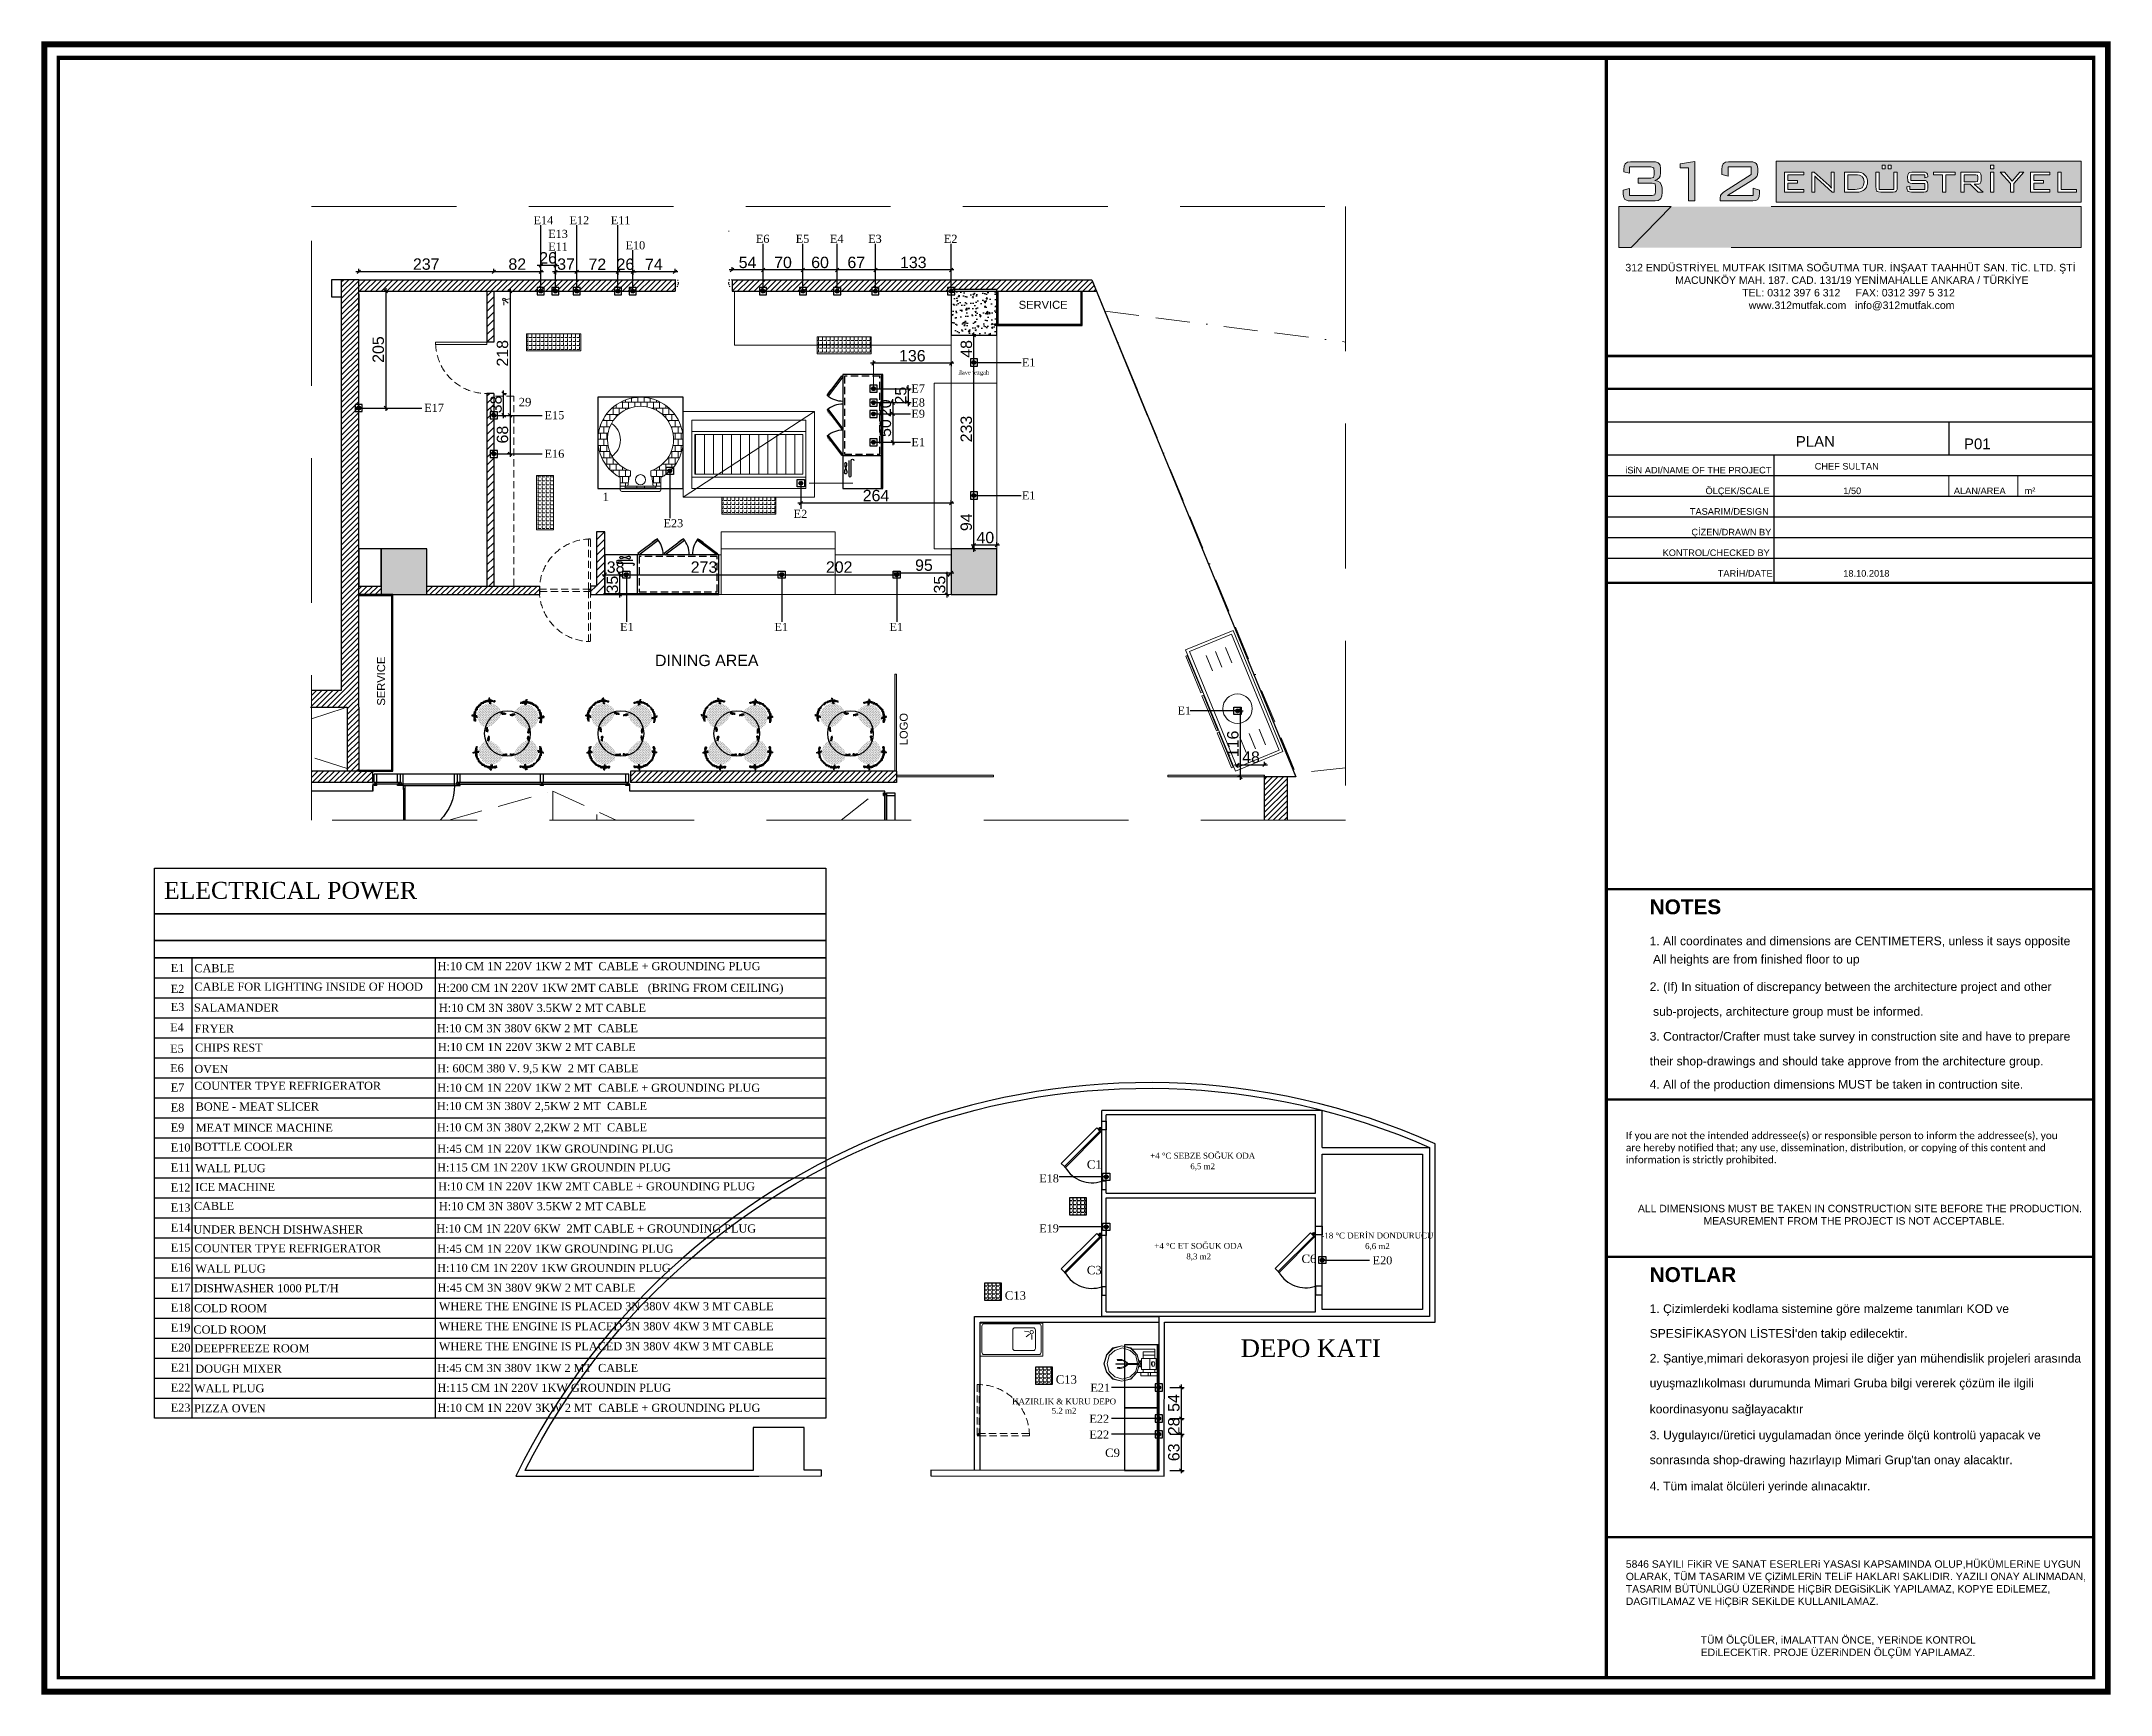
# Model space of a CAD drawing. Header units: millimetres. Extents: x 60271 to 65257, y 2062 to 12046.
# Drawn here: x 60271 to 63902, y 5591 to 8491 of the extents above; entities that cross this region are included whole.
import ezdxf
from ezdxf.enums import TextEntityAlignment as Align

# ---------------------------------------------------------------- set-up
doc = ezdxf.new("R2010")
doc.units = ezdxf.units.MM
for name, pattern in [('DASHED', [19.05, 12.7, -6.35]), ('DGN Style 1', [9692.577647, 16.127417, -9676.45023]), ('HIDDENX2', [19.05, 12.7, -6.35]), ('OUT LINE BUILDING$0$( Border )', [21, 6, -3, 6, -3, 0, -3])]:
    doc.linetypes.add(name, pattern=pattern)
for name, color, linetype in [('001 Duvar', 7, 'Continuous'), ('002 Çizgi', 7, 'Continuous'), ('A-AREA-PATT', 1, 'Continuous'), ('A2-1-00-000 - Level 18', 1, 'Continuous'), ('A2-1-00-000 - Level 32', 1, 'Continuous'), ('A2-1-00-000 - Level 8', 1, 'Continuous'), ('A2-1-00-000 - Level 9', 1, 'Continuous'), ('COLUMNS', 8, 'Continuous'), ('p_yazi', 144, 'Continuous'), ('RENDER', 5, 'Continuous'), ('S2000-003 Kapı', 3, 'Continuous'), ('S2000-034 Soğuk Oda', 1, 'Continuous'), ('t_yazi', 144, 'Continuous')]:
    doc.layers.add(name, color=color, linetype=linetype)
for name, color, linetype, lineweight in [('1 LI object floor plan', 8, 'Continuous', 18), ('312M_Cerceve', 10, 'Continuous', 60), ('312M_logo', 7, 'Continuous', 18), ('312M_Mutfak1', 163, 'Continuous', 18), ('312M_yazi', 144, 'Continuous', 15), ('ANTET', 7, 'Continuous', 25), ('CERCEVE', 10, 'Continuous', 60), ('ELK', 1, 'Continuous', 25), ('FURNITURE', 134, 'Continuous', 25), ('HIDDEN', 8, 'OUT LINE BUILDING$0$( Border )', 13), ('p_tarama', 251, 'Continuous', 15), ('p_ölçü', 40, 'Continuous', 15), ('S2000-002 Çizgi', 7, 'Continuous', 5), ('t_mutfak ekipmanları', 167, 'Continuous', 18), ('t_olcu', 40, 'Continuous', 13), ('TXT', 3, 'Continuous', 25)]:
    doc.layers.add(name, color=color, linetype=linetype, lineweight=lineweight)
doc.layers.add('2 F oak 52', color=7, linetype='Continuous', true_color=0xf6d39b)
doc.layers.add('WINDOW', color=7, linetype='Continuous', true_color=0x0059b3)
doc.layers.add('2 FL shadow 5', color=251, linetype='Continuous', lineweight=9, true_color=0x505050)
doc.layers.add('b-furn_Pen_No__118', color=7, linetype='Continuous', lineweight=13, true_color=0x573938)
doc.styles.add('BASLIK', font='')
doc.styles.add('olcu', font='arial.ttf')
doc.styles.add('SAS', font='sanss___.ttf')
doc.styles.add('style1', font='arial.ttf', dxfattribs={"height": 20})
doc.styles.add('YAZI', font='times.ttf', dxfattribs={"height": 11})
doc.styles.get('BASLIK').set_extended_font_data('Arial', bold=True)
doc.dimstyles.new('olcu50', dxfattribs={"dimtxt": 20, "dimasz": 6, "dimexe": 5, "dimexo": 0, "dimgap": 3, "dimtad": 1, "dimdec": 0, "dimzin": 12, "dimdsep": 46, "dimtxsty": 'olcu', "dimblk": 'OBLIQUE', "dimcen": 0, "dimdle": 5, "dimclrd": 256, "dimclre": 256, "dimclrt": 256, "dimadec": 0, "dimazin": 0, "dimtfac": 1, "dimtdec": 0, "dimtix": 1, "dimtmove": 2, "dimatfit": 2, "dimfxl": 20, "dimfxlon": 1, "dimtolj": 1, "dimtzin": 0, "dimarcsym": 0})
pattern_1 = [(45, (16396.7055, 11645.4565), (-4.8083261, 4.8083261), [])]
pattern_2 = [(50, (16396.705, 11645.456), (24.386846, -2.133573), [2.55, -28.05]), (355, (16396.705, 11645.456), (-4.717545, 25.574533), [2.04, -22.44]), (100.451444, (16398.738, 11645.279), (19.669301, 23.44096), [2.167167, -23.838832]), (46.1842, (16396.705, 11652.256), (36.286205, -5.627656), [3.825, -42.075]), (96.635635, (16399.73, 11651.788), (31.778506, 33.120032), [3.250752, -35.758268]), (351.18416, (16396.705, 11652.256), (31.778506, 33.120032), [3.06, -33.66]), (21, (16400.105, 11650.556), (20.29484, -13.689042), [2.55, -28.05]), (326, (16400.105, 11650.556), (8.272721, 24.655102), [2.04, -22.44]), (71.451445, (16401.797, 11649.416), (28.567561, 10.966059), [2.167166, -23.838832]), (37.5, (16396.7055, 11645.4565), (0.413435, 11.318391), [0, -22.168, 0, -22.78, 0, -22.525]), (7.5, (16396.705, 11645.456), (8.9443643, 13.4099982), [0, -12.988, 0, -21.658, 0, -8.585]), (327.5, (16389.1235, 11645.4565), (18.1499628, -0.7668656), [0, -8.5, 0, -26.52, 0, -35.19]), (317.5, (16385.723, 11645.456), (19.82833, 3.4035694), [0, -11.05, 0, -17.612, 0, -24.99])]
pattern_3 = [(45, (-289.748, -3121.8), (-6.7351921, 6.7351921), [])]
pattern_4 = [(45, (20909.5166, 8895.705), (-4.8083261, 4.8083261), [])]
pattern_5 = [(2e-15, (-15036.3138, -9809.6434), (0.67865625, 1.3573125), [0, -1.3573125])]
pattern_6 = [(270, (69959.612, -126555.298), (15.875, -4e-15), [])]
pattern_7 = [(0.01446, (53060.5356, 10742.327), (-0.001763, 6.985), [5.08, -1.905]), (90.01446, (53060.5356, 10742.327), (-6.985, -0.001763), [5.08, -1.905])]

msp = doc.modelspace()

# ---------------------------------------------------------------- texts
at = {"style": 'YAZI'}
msp.add_text('DEPO KATI', height=31, dxfattribs=at).set_placement((62498.7, 6182.9), align=Align.CENTER)
at = {"layer": '312M_yazi', "insert": (62979.4, 8100.6), "char_height": 13.2, "width": 935.559, "attachment_point": 1, "style": 'style1'}
msp.add_mtext('\\pi71.388;312 ENDÜSTRİYEL MUTFAK ISITMA SOĞUTMA TUR. İNŞAAT TAAHHÜT SAN. TİC. LTD. ŞTİ\\P\\pi158.95;MACUNKÖY MAH. 187. CAD. 131/19 YENİMAHALLE ANKARA / TÜRKİYE\\P\\pi276.28;TEL: 0312 397 6 312^IFAX: 0312 397 5 312\\P\\pi287.89;www.312mutfak.com   info@312mutfak.com', dxfattribs=at)
at = {"layer": 'ANTET', "style": 'style1'}
for s, p in [('PLAN ', (63387.8, 7779.6)), ('P01', (63668.3, 7775.4))]:
    msp.add_text(s, height=18.83, dxfattribs=at).set_placement(p, align=Align.CENTER)
for s, p in [('iSiN ADI/NAME OF THE PROJECT         ', (63050.7, 7732.9)), ('CHEF SULTAN', (63383, 7739.7)), ('ÖLÇEK/SCALE          ', (63191.4, 7696.6)), ('1/50', (63433.1, 7696.6)), ('ALAN/AREA', (63627.2, 7696.6)), (' m²', (63746.8, 7696.6)), ('TASARIM/DESIGN       ', (63163.9, 7660.4)), ('ÇİZEN/DRAWN BY     ', (63166.6, 7624.2)), ('KONTROL/CHECKED BY     ', (63116.1, 7588)), ('TARİH/DATE            ', (63212.9, 7551.8)), ('18.10.2018', (63433.1, 7551.8))]:
    msp.add_text(s, height=11.59, dxfattribs=at).set_placement(p)
at = {"layer": 'p_yazi', "color": 7, "style": 'YAZI'}
for s, height, p in [('FRYER', 14.2, (60540.4, 6751.9)), ('H:10 CM 3N 380V 6KW 2 MT  CABLE', 14.196, (60965.5, 6752.6)), ('CHIPS REST', 14.2, (60541, 6718.5)), ('H:10 CM 1N 220V 3KW 2 MT CABLE', 14.196, (60967.1, 6719.6)), ('BONE - MEAT SLICER', 14.196, (60542.2, 6615.3)), ('H:10 CM 3N 380V 2,5KW 2 MT  CABLE', 14.196, (60965.5, 6616.1)), ('MEAT MINCE MACHINE', 14.196, (60542.2, 6578)), ('H:10 CM 3N 380V 2,2KW 2 MT  CABLE', 14.196, (60965.5, 6578.8)), ('DISHWASHER 1000 PLT/H', 14.196, (60539.3, 6296.5)), ('H:45 CM 3N 380V 9KW 2 MT CABLE', 14.196, (60966.5, 6297.3)), ('COLD ROOM', 14.2, (60539.3, 6261.4)), ('H:115 CM 1N 220V 1KW GROUNDIN PLUG', 14.196, (60966.5, 6121.8)), ('WALL PLUG', 14.2, (60539.3, 6121)), ('PIZZA OVEN', 14.2, (60539.3, 6085.9)), ('H:10 CM 1N 220V 3KW 2 MT  CABLE + GROUNDING PLUG', 14.196, (60966.5, 6086.7))]:
    msp.add_text(s, height=height, dxfattribs=at).set_placement(p)
at = {"layer": 't_yazi', "color": 1}
for s, height, style, p in [('E14', 14.2, 'YAZI', (61134.9, 8170)), ('E12', 14.2, 'YAZI', (61198, 8170)), ('E11', 14.2, 'YAZI', (61270.4, 8170)), ('E13', 14.2, 'YAZI', (61160.6, 8146.1)), ('E11', 14.2, 'YAZI', (61160.6, 8123.8)), ('E10', 14.2, 'YAZI', (61296.3, 8126.1)), ('E6', 14.2, 'YAZI', (61525, 8137.4)), ('E5', 14.2, 'YAZI', (61595, 8137.4)), ('E4', 14.2, 'YAZI', (61655, 8137.4)), ('E3', 14.2, 'YAZI', (61722.1, 8137.4)), ('E2', 14.2, 'YAZI', (61855, 8137.4)), ('E1', 14.2, 'YAZI', (61991.8, 7920.6)), ('E7', 14.2, 'YAZI', (61797.9, 7874.8)), ('ilave tezgah', 7.382, 'YAZI', (61880.3, 7906.4)), ('E17', 14.2, 'YAZI', (60943.2, 7840.9)), ('29', 14.76, 'YAZI', (61108.9, 7850.7)), ('E8', 14.2, 'YAZI', (61797.9, 7850.3)), ('E9', 14.2, 'YAZI', (61797.9, 7830.5)), ('E15', 14.2, 'YAZI', (61154.4, 7828)), ('E16', 14.2, 'YAZI', (61154.4, 7760.4)), ('E1', 14.2, 'YAZI', (61797.9, 7780.7)), ('1', 14.8, 'YAZI', (61256.1, 7684.3)), ('E1', 14.2, 'YAZI', (61991.8, 7687.3)), ('E2', 14.2, 'YAZI', (61591.3, 7654.9)), ('E23', 14.2, 'YAZI', (61363, 7638.6)), ('E1', 14.2, 'YAZI', (61286.7, 7456.5)), ('E1', 14.2, 'YAZI', (61557.7, 7456.5)), ('E1', 14.2, 'YAZI', (61759.5, 7456.5)), ('E1', 14.2, 'YAZI', (62264.9, 7309.7)), ('E1', 14.2, 'YAZI', (60498.4, 6858.3)), ('E2', 14.2, 'YAZI', (60498.4, 6821.6)), ('E3', 14.2, 'YAZI', (60498.4, 6789.9)), ('E4', 14.2, 'YAZI', (60497.3, 6754.3)), ('E5', 14.2, 'YAZI', (60497.3, 6716.8)), ('E6', 14.2, 'YAZI', (60497.3, 6682.6)), ('E7', 14.2, 'YAZI', (60498.4, 6648.6)), ('E8', 14.2, 'YAZI', (60498.4, 6613.5)), ('E9', 14.2, 'YAZI', (60498.4, 6578.4)), ('E10', 14.2, 'YAZI', (60498.4, 6543.3)), ('E11', 14.2, 'YAZI', (60498.4, 6508.2)), ('E18', 14.2, 'YAZI', (62022.2, 6489.3)), ('C1', 14.76, 'YAZI', (62105.9, 6513.3)), ('E12', 14.2, 'YAZI', (60498.4, 6473.1)), ('E13', 14.2, 'YAZI', (60498.4, 6438)), ('ALL DIMENSIONS MUST BE TAKEN IN CONSTRUCTION SITE BEFORE THE PRODUCTION. ', 13.039, 'style1', (63072.9, 6436.9)), (' MEASUREMENT FROM THE PROJECT IS NOT ACCEPTABLE. ', 13.039, 'style1', (63183, 6415.2)), ('E14', 14.2, 'YAZI', (60498.4, 6402.9)), ('E19', 14.2, 'YAZI', (62022.2, 6401.5)), ('E15', 14.2, 'YAZI', (60498.4, 6367.8)), ('C6', 14.76, 'YAZI', (62482.6, 6347.8)), ('E20', 14.2, 'YAZI', (62607.3, 6345.4)), ('E16', 14.2, 'YAZI', (60498.4, 6332.7)), ('C3', 14.76, 'YAZI', (62105.9, 6328)), ('E17', 14.2, 'YAZI', (60498.4, 6297.6)), ('C13', 14.76, 'YAZI', (61961.9, 6283.5)), ('E18', 14.2, 'YAZI', (60498.4, 6262.5)), ('E19', 14.2, 'YAZI', (60498.4, 6227.4)), ('E20', 14.2, 'YAZI', (60498.4, 6192.3)), ('E21', 14.2, 'YAZI', (60498.4, 6157.2)), ('E22', 14.2, 'YAZI', (60498.4, 6122.1)), ('C13', 14.76, 'YAZI', (62051.3, 6136.2)), ('E21', 14.2, 'YAZI', (62112.1, 6121.9)), ('E23', 14.2, 'YAZI', (60498.4, 6087)), ('E22', 14.2, 'YAZI', (62110.4, 6067.5)), ('E22', 14.2, 'YAZI', (62110.4, 6039.7)), ('C9', 14.76, 'YAZI', (62137.9, 6007.5)), ('TÜM ÖLÇÜLER, iMALATTAN ÖNCE, YERiNDE KONTROL', 13.039, 'style1', (63183, 5680.1)), ('EDiLECEKTiR. PROJE ÜZERiNDEN ÖLÇÜM YAPILAMAZ.', 13.039, 'style1', (63183, 5658.3))]:
    msp.add_text(s, height=height, dxfattribs=dict(at, style=style)).set_placement(p)
at = {"layer": 't_yazi'}
for s, height, style, p in [('ELECTRICAL POWER', 29.812, 'YAZI', (60486.5, 6986.6)), ('NOTES', 26.08, 'BASLIK', (63093.4, 6959.6)), ('1. All coordinates and dimensions are CENTIMETERS, unless it says opposite ', 15.212, 'style1', (63093.4, 6905.2)), (' All heights are from finished floor to up ', 15.212, 'style1', (63093.4, 6873.2)), ('2. (If) In situation of discrepancy between the architecture project and other', 15.212, 'style1', (63093.4, 6825)), (' sub-projects, architecture group must be informed. ', 15.212, 'style1', (63093.4, 6781.5)), ('3. Contractor/Crafter must take survey in construction site and have to prepare ', 15.212, 'style1', (63093.4, 6737.9)), ('their shop-drawings and should take approve from the architecture group.', 15.212, 'style1', (63093.4, 6694.4)), ('4. All of the production dimensions MUST be taken in contruction site.', 15.212, 'style1', (63093.4, 6653.6)), ('NOTLAR', 26.08, 'BASLIK', (63093.4, 6314.4)), ('1. Çizimlerdeki kodlama sistemine göre malzeme tanımları KOD ve ', 15.212, 'style1', (63093.4, 6260.1)), ("SPESİFİKASYON LİSTESİ'den takip edilecektir.  ", 15.212, 'style1', (63093.4, 6216.6)), ('2. Şantiye,mimari dekorasyon projesi ile diğer yan mühendislik projeleri arasında ', 15.212, 'style1', (63093.4, 6173.1)), ('uyuşmazlıkolması durumunda Mimari Gruba bilgi vererek çözüm ile ilgili ', 15.212, 'style1', (63093.4, 6129.7)), ('koordinasyonu sağlayacaktır', 15.212, 'style1', (63093.4, 6084)), ('3. Uygulayıcı/üretici uygulamadan önce yerinde ölçü kontrolü yapacak ve', 15.212, 'style1', (63093.4, 6038.4)), ("sonrasında shop-drawing hazırlayıp Mimari Grup'tan onay alacaktır.", 15.212, 'style1', (63093.4, 5994.9)), ('4. Tüm imalat ölcüleri yerinde alınacaktır. ', 15.212, 'style1', (63093.4, 5948.8))]:
    msp.add_text(s, height=height, dxfattribs=dict(at, style=style)).set_placement(p)
at = {"layer": 't_yazi', "color": 7, "style": 'YAZI'}
for s, height, p in [('CABLE', 14.2, (60539.8, 6857.9)), ('H:10 CM 1N 220V 1KW 2 MT  CABLE + GROUNDING PLUG ', 14.196, (60966.6, 6861.5)), ('CABLE FOR LIGHTING INSIDE OF HOOD', 14.196, (60539.8, 6825.5)), ('H:200 CM 1N 220V 1KW 2MT CABLE   (BRING FROM CEILING)', 14.196, (60966.6, 6823.4)), ('SALAMANDER', 14.2, (60539.1, 6788.7)), ('H:10 CM 3N 380V 3.5KW 2 MT CABLE', 14.196, (60968.9, 6788.3)), ('OVEN', 14.2, (60539.8, 6681.2)), ('H: 60CM 380 V. 9,5 KW  2 MT CABLE ', 14.196, (60965.9, 6682.3)), ('COUNTER TPYE REFRIGERATOR ', 14.196, (60539.8, 6651.6)), ('H:10 CM 1N 220V 1KW 2 MT  CABLE + GROUNDING PLUG', 14.196, (60966, 6648.1)), ('BOTTLE COOLER', 14.196, (60539.8, 6544.7)), ('H:45 CM 1N 220V 1KW GROUNDING PLUG', 14.196, (60966, 6541.2)), ('WALL PLUG', 14.2, (60541.5, 6507.1)), ('H:115 CM 1N 220V 1KW GROUNDIN PLUG', 14.196, (60965.9, 6508.4)), ('ICE MACHINE', 14.196, (60541.5, 6474.1)), ('H:10 CM 1N 220V 1KW 2MT CABLE + GROUNDING PLUG', 14.196, (60967.6, 6475.3)), ('CABLE', 14.2, (60539.1, 6440.8)), ('H:10 CM 3N 380V 3.5KW 2 MT CABLE', 14.196, (60968.9, 6440.4)), ('UNDER BENCH DISHWASHER ', 14.196, (60538.2, 6399.5)), ('H:10 CM 1N 220V 6KW  2MT CABLE + GROUNDING PLUG', 14.196, (60964.3, 6401.2)), ('COUNTER TPYE REFRIGERATOR ', 14.196, (60539.8, 6366.6)), ('H:45 CM 1N 220V 1KW GROUNDING PLUG', 14.196, (60966, 6365.7)), ('WALL PLUG', 14.2, (60541.5, 6330.9)), ('H:110 CM 1N 220V 1KW GROUNDIN PLUG', 14.196, (60965.9, 6332.1)), ('WHERE THE ENGINE IS PLACED 3N 380V 4KW 3 MT CABLE', 14.196, (60968.9, 6264.9)), ('COLD ROOM', 14.2, (60538.2, 6224)), ('WHERE THE ENGINE IS PLACED 3N 380V 4KW 3 MT CABLE', 14.196, (60968.9, 6229.8)), ('WHERE THE ENGINE IS PLACED 3N 380V 4KW 3 MT CABLE', 14.196, (60968.9, 6194.7)), ('DEEPFREEZE ROOM', 14.196, (60539.8, 6191.1)), ('DOUGH MIXER', 14.196, (60541.5, 6155.4)), ('H:45 CM 3N 380V 1KW 2 MT  CABLE', 14.196, (60965.9, 6156.6))]:
    msp.add_text(s, height=height, dxfattribs=at).set_placement(p)
at = {"layer": 't_yazi', "color": 1, "style": 'YAZI'}
for s, height, p in [('+4 %%DC SEBZE SOĞUK ODA', 10.335, (62309.1, 6530.9)), ('6,5 m2', 10.33, (62309.1, 6512.4)), ('-18 %%DC DERİN DONDURUCU', 10.335, (62615.7, 6390.8)), ('+4 %%DC ET SOĞUK ODA', 10.335, (62302.1, 6372.7)), ('8,3 m2', 10.33, (62302.1, 6354.2)), ('6,6 m2', 10.33, (62615.7, 6372.2)), ('HAZIRLIK & KURU DEPO', 10.335, (62065.9, 6099.8)), ('5.2 m2', 10.33, (62065.9, 6083.4))]:
    msp.add_text(s, height=height, dxfattribs=at).set_placement(p, align=Align.CENTER)
at = {"layer": 't_yazi', "attachment_point": 1, "style": 'style1'}
for s, insert, char_height, width in [('{\\fCalibri|b0|i0|c162|p34;\\H0.83333x;If you are not the intended addressee(s) or responsible person to inform the addressee(s), you are hereby notified that; any use, dissemination, distribution, or copying of this content and \\H1.3003x; \\H0.76905x;information is strictly prohibited.\\H1.19381x; }', (63051.6, 6577.8), 15.2121, 784.711), ('5846 SAYILI FiKiR VE SANAT ESERLERi YASASI KAPSAMINDA OLUP,HÜKÜMLERiNE UYGUN OLARAK, TÜM TASARIM VE ÇiZiMLERiN TELiF HAKLARI SAKLIDIR. YAZILI ONAY ALINMADAN, TASARIM BÜTÜNLÜGÜ ÜZERiNDE HiÇBiR DEGiSiKLiK YAPILAMAZ, KOPYE EDiLEMEZ, DAGITILAMAZ VE HiÇBiR SEKiLDE KULLANILAMAZ.  ', (63051.6, 5826.2), 13.0389, 850.199)]:
    msp.add_mtext(s, dxfattribs=dict(at, insert=insert, char_height=char_height, width=width))
at = {"layer": 'TXT', "attachment_point": 4, "style": 'SAS'}
for s, insert, char_height, width in [('{\\fArial|b0|i0|c0|p34;SERVICE}', (61986.3, 8028.6), 14, 591.311), ('{\\fArial|b0|i0|c0|p34;DINING AREA}', (61348.1, 7404.8), 20, 844.73)]:
    msp.add_mtext(s, dxfattribs=dict(at, insert=insert, char_height=char_height, width=width))
at = {"layer": 'TXT', "char_height": 14, "width": 591.311, "attachment_point": 4, "rotation": 90, "style": 'SAS'}
for s, insert in [('{\\fArial|b0|i0|c0|p34;SERVICE}', (60867.6, 7325.6)), ('{\\fArial|b0|i0|c0|p34;LOGO}', (61784.6, 7256.2))]:
    msp.add_mtext(s, dxfattribs=dict(at, insert=insert))

# ---------------------------------------------------------------- blocks, each defined once
blk = doc.blocks.new('A$C65ED232B')
at = {"layer": 'S2000-002 Çizgi', "linetype": 'ByBlock', "flags": 128}
for points in [[(77.3, 42.7), (72.9, 57.8), (58.7, 73), (39.1, 77.4), (19.6, 73), (5.3, 57.8), (0, 38.2), (5.3, 19.6), (19.6, 4.4), (39.1, 0), (20.5, 5.3), (6.2, 19.6), (0.9, 38.2), (6.2, 57.8), (20.5, 72), (39.1, 77.4), (58.7, 72), (72.9, 57.8), (76.4, 41.8)], [(7.1, 38.2), (11.5, 56), (24, 67.6), (40.9, 73), (57.8, 67.6), (70.2, 56)], [(82.7, 25.8), (83.5, 25.8), (87.1, 25.8), (91.6, 25.8), (96, 25.8), (100.5, 25.8), (100.5, 49.8), (114.7, 49.8), (100.5, 49.8), (96, 49.8), (91.6, 49.8), (87.1, 49.8), (83.5, 49.8), (82.7, 49.8)], [(100.5, 49.8), (96, 49.8), (91.6, 49.8), (87.1, 49.8), (83.5, 49.8), (82.7, 49.8), (82.7, 25.8), (83.5, 25.8), (87.1, 25.8), (91.6, 25.8), (96, 25.8), (100.5, 25.8)], [(86.3, 57.8), (86.3, 56.9)], [(112, 56.9), (104, 56.9), (94.2, 56.9), (86.3, 56.9)], [(112, 56.9), (104, 56.9), (94.2, 56.9), (86.3, 56.9)], [(112, 57.8), (112, 56.9)], [(114.7, 25.8), (114.7, 49.8)], [(70.2, 21.4), (57.8, 9.8), (40.9, 4.4), (24, 9.8), (11.5, 21.4), (7.1, 38.2), (7.1, 39.1)], [(25.8, 37.4), (32.9, 37.4), (42.7, 37.4), (52.5, 37.4), (42.7, 37.4), (32.9, 37.4), (25.8, 37.4), (25.8, 38.2)], [(76.4, 33.8), (72.9, 19.6), (58.7, 5.3), (39.1, 0), (58.7, 4.4), (72.9, 19.6), (76.4, 32.9)], [(75.5, 39.1), (53.3, 39.1), (52.5, 39.1), (52.5, 38.2), (52.5, 37.4), (52.5, 36.5), (53.3, 36.5), (75.5, 36.5)], [(76.4, 38.2), (77.3, 40.9), (78.2, 43.6), (80.9, 44.5), (79.1, 44.5), (77.3, 43.6), (76.4, 40.9), (75.5, 38.2)], [(75.5, 37.4), (75.5, 38.2), (76.4, 34.7), (77.3, 32), (79.1, 31.1), (80.9, 31.1), (78.2, 32), (77.3, 34.7), (76.4, 38.2), (76.4, 37.4)], [(77.3, 38.2), (77.3, 40), (79.1, 42.7), (80.9, 42.7)], [(80.9, 32.9), (79.1, 32.9), (77.3, 35.6), (77.3, 38.2), (77.3, 37.4)], [(82.7, 31.1), (80.9, 33.8), (80, 38.2), (80.9, 41.8), (82.7, 44.5)], [(80, 38.2), (80, 37.4)], [(81.8, 43.6), (80.9, 44.5)], [(80.9, 31.1), (81.8, 32)], [(80.9, 18.7), (81.8, 18.7), (85.4, 18.7), (90.7, 18.7), (96.9, 18.7), (102.2, 18.7), (108.5, 18.7), (113.8, 18.7), (116.5, 18.7), (117.3, 18.7), (116.5, 18.7), (113.8, 18.7), (108.5, 18.7), (102.2, 18.7)], [(96.9, 11.6), (96.9, 18.7), (90.7, 18.7), (85.4, 18.7), (81.8, 18.7), (80.9, 18.7), (80.9, 11.6), (81.8, 11.6), (85.4, 11.6), (90.7, 11.6), (96.9, 11.6), (102.2, 11.6), (108.5, 11.6), (113.8, 11.6), (116.5, 11.6)], [(80.9, 11.6), (81.8, 11.6), (85.4, 11.6), (90.7, 11.6), (96.9, 11.6), (102.2, 11.6)], [(116.5, 11.6), (113.8, 11.6), (108.5, 11.6), (102.2, 11.6), (102.2, 18.7), (96.9, 18.7)], [(108.5, 32.9), (110.2, 32.9), (111.1, 35.6), (112, 38.2), (111.1, 40), (110.2, 42.7), (108.5, 42.7), (106.7, 42.7), (105.8, 42.7), (104, 40), (104, 38.2), (104, 35.6), (105.8, 32.9), (106.7, 32.9)], [(108.5, 42.7), (106.7, 42.7), (105.8, 40), (104.9, 38.2)], [(106.7, 32.9), (105.8, 35.6), (104.9, 38.2), (104.9, 37.4)], [(117.3, 11.6), (117.3, 18.7)]]:
    blk.add_lwpolyline(points, dxfattribs=at)
for points in [[(52.5, 39.1), (52.5, 37.8, 0.235134), (29.6, 45.4), (29.3, 47.4, -0.269873)], [(52.5, 36.5), (52.5, 37.8, -0.235134), (29.6, 30.2), (29.3, 28.2, 0.269873)]]:
    blk.add_lwpolyline(points, format="xyb", close=True, dxfattribs=at)
for points in [[(61.3, 70.3), (112, 70.3)], [(73.8, 39.1), (70.2, 56)], [(86.3, 56.9), (86.3, 64), (112, 64), (112, 56.9), (112, 64), (86.3, 64)], [(86.3, 56.9), (86.3, 57.8)], [(86.3, 49.8), (86.3, 56.9)], [(112, 70.3), (112, 64)], [(112, 56.9), (112, 57.8)], [(112, 56.9), (112, 49.8)], [(25.8, 38.2), (32.9, 38.2), (42.7, 38.2), (52.5, 38.2), (42.7, 38.2), (32.9, 38.2)], [(70.2, 21.4), (73.8, 36.5)], [(80.9, 18.7), (72.9, 18.7)], [(86.3, 18.7), (86.3, 25.8)], [(114.7, 25.8), (100.5, 25.8)], [(108.5, 32.9), (106.7, 32.9)], [(112, 25.8), (112, 18.7)], [(117.3, 11.6), (116.5, 11.6)]]:
    blk.add_lwpolyline(points, close=True, dxfattribs=at)
blk = doc.blocks.new('*U4')
at = {"layer": 'A2-1-00-000 - Level 9', "color": 1, "linetype": 'DGN Style 1', "lineweight": 0}
for p, q in [((452, -372), (452, 486)), ((-500, -384), (-500, -372)), ((-500, -372), (-453, -372)), ((-500, -486), (-500, -474)), ((-453, -486), (-500, -486)), ((-453, -372), (-453, -418)), ((-453, -418), (-438, -418)), ((-438, -448), (-453, -448)), ((-453, -448), (-453, -486)), ((-438, -418), (-438, -448)), ((452, -418), (438, -418)), ((438, -418), (438, -448)), ((438, -448), (452, -448)), ((500, -372), (452, -372)), ((452, -372), (452, -418)), ((452, -448), (452, -486)), ((452, -486), (500, -486)), ((500, -384), (500, -372)), ((500, -486), (500, -474))]:
    blk.add_line(p, q, dxfattribs=at)
blk.add_arc((452, -418), 904, 90, 180, dxfattribs=at)
blk = doc.blocks.new('chr4')
at = {"layer": '2 F oak 52'}
h = blk.add_hatch(dxfattribs=at)
h.set_pattern_fill('DOTS', color=256, scale=0.855, style=0)
h.set_pattern_definition(pattern_5)
h.paths.add_polyline_path([(11054.4, -2964.7, 0.285475), (11028.8, -2979.5, 0.388251), (11031.2, -2981.8, -0.278738), (11054.4, -2967.1, -0.278738), (11077.7, -2981.8, 0.388251), (11080.1, -2979.5, 0.285475)])
h.paths.add_polyline_path([(11073.4, -2975.6, 0.027312), (11071.3, -2973.6), (11069.6, -2976.1, -0.028203), (11071.5, -2978.5)], flags=17)
h.paths.add_polyline_path([(11074.1, -2969.2), (11073, -2970.9, -0.025782), (11075.1, -2972.8), (11076.5, -2970.7, 0.990533)], flags=17)
h.paths.add_polyline_path([(11039.2, -2976.1), (11037.6, -2973.6, 0.027312), (11035.5, -2975.6), (11037.4, -2978.5, -0.028203)], flags=17)
h.paths.add_polyline_path([(11034.8, -2969.2, 0.990533), (11032.4, -2970.7), (11033.7, -2972.8, -0.025782), (11035.9, -2970.9)], flags=17)
h.paths.add_polyline_path([(11072.8, -3001.6, -0.035026), (11071.1, -3003.2), (11072.7, -3005.2, -0.379521), (11074.4, -3003.7)])
h.paths.add_polyline_path([(11075.8, -3004.5, 1.067653), (11073.1, -3006.4), (11075.2, -3008.9, 0.000668), (11075.2, -3008.9, 0.012703), (11075.3, -3009, 0.945767), (11077.4, -3007.1)])
h.paths.add_polyline_path([(11037.7, -3003.2, -0.035026), (11036.1, -3001.6), (11034.5, -3003.7, -0.379521), (11036.1, -3005.2)])
h.paths.add_polyline_path([(11033.1, -3004.5), (11031.5, -3007.1, 0.971423), (11033.6, -3008.9), (11035.8, -3006.4, 1.067653)])
at = {"layer": '2 FL shadow 5'}
h = blk.add_hatch(dxfattribs=at)
h.set_pattern_fill('DOTS', color=256, scale=0.855, style=0)
h.set_pattern_definition(pattern_5)
edge = h.paths.add_edge_path()
edge.add_arc((11055.5, -2932.3), 75.2, 263.3778, 269.2231)
edge.add_arc((11053.4, -2932.3), 75.2, 270.7769, 276.6222)
edge.add_arc((11060.5, -2990.5), 16.5, 275.4895, 321.476)
edge.add_arc((11065, -2993.3), 11.3, 318.0873, 355.5155)
edge.add_arc((11048.1, -2994.2), 28.2, 0.0253, 25.9963)
edge.add_arc((11049.4, -2993.7), 26.8, 26.3351, 40.9939)
edge.add_arc((11054.4, -2993.6), 23.1, 48.8879, 90)
edge.add_arc((11054.4, -2993.6), 23.1, 90, 131.1121)
edge.add_arc((11059.5, -2993.7), 26.8, 139.0061, 153.6649)
edge.add_arc((11060.8, -2994.2), 28.2, 154.0037, 179.9747)
edge.add_arc((11043.8, -2993.3), 11.3, 184.4845, 221.9127)
edge.add_arc((11048.4, -2990.5), 16.5, 218.524, 264.5105)
at = {"layer": '1 LI object floor plan'}
for p, q in [((11034.5, -3003.7), (11036.1, -3001.6)), ((11036.1, -3005.2), (11037.7, -3003.2)), ((11072.7, -3005.2), (11071.1, -3003.2)), ((11074.4, -3003.7), (11072.8, -3001.6))]:
    blk.add_line(p, q, dxfattribs=at)
for centre, start, end in [((11053.5, -2992.7), 128.8296, 134.737), ((11055.4, -2992.7), 45.263, 51.1704)]:
    blk.add_arc(centre, 28, start, end, dxfattribs=at)
blk = doc.blocks.new('188-70')
at = {"layer": '002 Çizgi', "color": 7}
blk.add_line((24.3, -122), (24.3, 78), dxfattribs=at)
for points in [[(-71.3, 41.3), (-45.7, 75.5), (-43.7, 74), (-69.3, 39.7)], [(-43.7, -122), (26.3, -122), (26.3, 78), (-43.7, 78)], [(-71.5, 15.9), (-45.7, -18.2), (-43.7, -16.7), (-69.4, 17.4)], [(-71.5, -30.1), (-45.7, -64.2), (-43.7, -62.6), (-69.4, -28.5)], [(-40.6, -93.6), (-40.5, -92.1), (-40, -90.4), (-39.4, -88.6), (-38.6, -86.6), (-37.9, -84.7), (-37.3, -82.8), (-36.8, -81.1), (-36.6, -79.7), (-36.8, -78.5), (-37.3, -77.7), (-37.9, -77.2), (-38.6, -77), (-39.4, -77.2), (-40, -77.7), (-40.5, -78.5), (-40.6, -79.7), (-40.5, -81.1), (-40, -82.8), (-39.4, -84.7), (-38.6, -86.6), (-37.9, -88.6), (-37.3, -90.4), (-36.8, -92.1), (-36.6, -93.6), (-36.8, -94.7), (-37.3, -95.6), (-37.9, -96.1), (-38.6, -96.2), (-39.4, -96.1), (-40, -95.6), (-40.5, -94.7)]]:
    blk.add_lwpolyline(points, close=True, dxfattribs=at)
at = {"layer": '002 Çizgi', "color": 7, "linetype": 'DASHED'}
blk.add_lwpolyline([(21.3, -62), (21.3, 75), (-40.7, 75), (-40.7, -62)], close=True, dxfattribs=at)
at = {"layer": '002 Çizgi', "color": 7, "const_width": 0.428}
for points in [[(-69.7, 43.5), (-71, 44.5), (-66.7, 50.2), (-65.7, 51.6)], [(-69.8, 13.7), (-71.1, 12.7), (-66.9, 7), (-65.8, 5.6)], [(-69.8, -32.3), (-71.1, -33.3), (-66.9, -39), (-65.8, -40.4)]]:
    blk.add_lwpolyline(points, dxfattribs=at)
at = {"layer": '002 Çizgi', "color": 7}
blk.add_lwpolyline([(24.3, -65), (-43.7, -65)], dxfattribs=at)
for points in [[(-29, -99.7), (-29, -73, -1), (-24.6, -73)], [(-33.3, -73), (-33.3, -99.7, 1), (-29, -99.7)]]:
    blk.add_lwpolyline(points, format="xyb", dxfattribs=at)
for centre, start, end in [((-43.7, 74), 229.755, 270), ((-43.7, -16.7), 90, 130.5092), ((-43.7, -62.6), 90, 130.5092)]:
    blk.add_arc(centre, 42.7, start, end, dxfattribs=at)
blk = doc.blocks.new('23f22323')
at = {"layer": 'p_tarama'}
for p, q in [((61387.1, 9871), (61357.8, 9871)), ((61387.1, 9851.8), (61357.8, 9851.8)), ((61513, 9871), (61542.3, 9871)), ((61513, 9851.8), (61542.3, 9851.8)), ((61387.1, 9834.5), (61357.8, 9834.5)), ((61513, 9834.5), (61542.3, 9834.5))]:
    blk.add_line(p, q, dxfattribs=at)
for points in [[(61335.1, 9804.7), (61565.1, 9804.7), (61565.1, 9894.7), (61335.1, 9894.7)], [(61340.1, 9809.7), (61560.1, 9809.7), (61560.1, 9889.7), (61340.1, 9889.7)], [(61345.4, 9803.6), (61415, 9803.6), (61415, 9800.6), (61345.4, 9800.6)], [(61420.5, 9803.6), (61487, 9803.6), (61487, 9800.6), (61420.5, 9800.6)], [(61490.5, 9803.6), (61557.2, 9803.6), (61557.2, 9800.6), (61490.5, 9800.6)]]:
    blk.add_lwpolyline(points, close=True, dxfattribs=at)
blk.add_circle((61465.1, 9849.7), 25.8, dxfattribs=at)
blk = doc.blocks.new('A$C67D50334')
at = {"layer": 'S2000-002 Çizgi'}
for p, q in [((85.3, 42.8), (77.5, 43.9)), ((86.6, 39), (80.5, 33.9)), ((90.5, 37.3), (90.5, 29.4))]:
    blk.add_line(p, q, dxfattribs=at)
for points in [[(110, 58), (0, 58), (0, 60), (110, 60)], [(110, 0), (0, 0), (0, 60), (110, 60)]]:
    blk.add_lwpolyline(points, close=True, dxfattribs=at)
for points in [[(103, 3), (7, 3, -0.414214), (3, 7), (3, 53, -0.414214), (7, 57), (103, 57, -0.414214), (107, 53), (107, 7, -0.414214)], [(93, 10), (61, 10, -0.414214), (57, 14), (57, 46, -0.414214), (61, 50), (93, 50, -0.414214), (97, 46), (97, 14, -0.414214)]]:
    blk.add_lwpolyline(points, format="xyb", close=True, dxfattribs=at)
blk.add_circle((90.3, 42.3), 3.19, dxfattribs=at)
blk = doc.blocks.new('A$C022B2E79')
at = {"layer": 'S2000-003 Kapı', "linetype": 'ByBlock'}
for points in [[(1.8, 69.8, -0.39805), (1.9, 69.8), (5.2, 66.8), (3, 64.6), (0, 67.8, -0.39805), (0, 68)], [(2.9, 69.6, 0.617768), (3.4, 69.9), (3.5, 71), (0.3, 71), (0.4, 69.9, 0.617768), (0.9, 69.6, -0.364026)], [(0.6, 66.6), (0.4, 69.9, 0.617768), (0.9, 69.6, -0.364026), (2.9, 69.6, 0.617768), (3.4, 69.9), (3.3, 66.6, -0.39805), (3.2, 66.5), (0.7, 66.5, -0.39805)], [(68.5, 5.7, 0.491935), (69.9, 7.1), (7.7, 69.3, 0.499706), (6.3, 67.9)]]:
    blk.add_lwpolyline(points, format="xyb", close=True, dxfattribs=at)
blk.add_lwpolyline([(62.9, 0), (68.5, 5.7), (6.3, 67.9), (0.6, 62.2), (62.9, 0)], dxfattribs=at)
blk.add_circle((1.9, 67.9), 1, dxfattribs=at)
blk.add_circle((1.9, 67.9), 1, dxfattribs=at)
blk.add_arc((43.5, 53.5), 53.4, 299.6259, 19.0898, dxfattribs=at)
blk = doc.blocks.new('A$C06017225')
at = {"layer": 'S2000-002 Çizgi'}
h = blk.add_hatch(dxfattribs=at)
h.set_pattern_fill('AR-B88', color=256, scale=0.06, style=0)
h.set_pattern_definition([(0, (-8243.159, 3900.022), (0, 12.192), []), (90, (-8243.159, 3900.022), (-6.096, 12.192), [12.192, -12.192])])
h.paths.add_polyline_path([(44, 27.1), (44, 10), (59, 10), (61.5, 29.8), (64, 29.8), (64, 40.4, -6.342329), (104, 40.4), (104, 29.8), (106.5, 29.8), (109, 10), (114, 10), (124, 10), (124, 27.1, 3.946619)])
for p, q in [((44, 27.1), (44, 10)), ((124, 10), (44, 10)), ((61.5, 29.8), (59, 10)), ((64, 29.8), (61.5, 29.8)), ((64, 40.4), (64, 29.8)), ((104, 40.4), (104, 29.8)), ((104, 29.8), (106.5, 29.8)), ((106.5, 29.8), (109, 10)), ((124, 27.1), (124, 10))]:
    blk.add_line(p, q, dxfattribs=at)
at = {"layer": 'S2000-002 Çizgi', "color": 4}
for p, q in [((44, 3), (44, 10)), ((121, 0), (47, 0)), ((124, 3), (124, 10))]:
    blk.add_line(p, q, dxfattribs=at)
for points in [[(54, 7), (114, 7), (114, 10), (54, 10)], [(76.5, 7), (91.5, 7), (91.5, 10), (76.5, 10)]]:
    blk.add_lwpolyline(points, close=True, dxfattribs=at)
at = {"layer": 'S2000-002 Çizgi'}
blk.add_circle((84, 23), 10, dxfattribs=at)
for centre, radius, start, end in [((84, 101), 84, 298.4369, 241.5631), ((84, 102.3), 65, 287.9202, 252.0798), ((6, 101), 38.5, 302.7104, 57.2896)]:
    blk.add_arc(centre, radius, start, end, dxfattribs=at)
at = {"layer": 'S2000-002 Çizgi', "color": 4}
for centre, start, end in [((47, 3), 180, 270), ((121, 3), 270, 0)]:
    blk.add_arc(centre, 3, start, end, dxfattribs=at)
blk = doc.blocks.new('_OBLIQUE')
at = {"color": 0, "linetype": 'ByBlock'}
blk.add_line((-0.5, -0.5), (0.5, 0.5), dxfattribs=at)
blk = doc.blocks.new('*D36')
at = {"layer": 'Defpoints', "color": 0, "transparency": 16777216}
for p in [(61260.2, 7555.4), (61286.5, 7555.4), (61260.2, 7520.4)]:
    blk.add_point(p, dxfattribs=at)
at = {"layer": 't_olcu', "lineweight": -2, "transparency": 16777216}
for p, q in [((61285.2, 7555.4), (61291.5, 7555.4)), ((61286.5, 7515.4), (61286.5, 7560.4)), ((61285.2, 7520.4), (61291.5, 7520.4))]:
    blk.add_line(p, q, dxfattribs=at)
at = {"layer": 't_olcu', "lineweight": -2, "transparency": 16777216, "xscale": 6, "yscale": 6, "zscale": 6}
for p, rotation in [((61286.5, 7555.4), 90), ((61286.5, 7520.4), 270)]:
    blk.add_blockref('_OBLIQUE', p, dxfattribs=dict(at, rotation=rotation))
at = {"layer": 't_olcu', "transparency": 16777216, "insert": (61273.3, 7537.9), "char_height": 20, "attachment_point": 5, "rotation": 90, "style": 'olcu'}
blk.add_mtext('\\A1;35', dxfattribs=at)
blk = doc.blocks.new('*D37')
at = {"layer": 'Defpoints', "color": 0, "transparency": 16777216}
for p in [(61297.8, 7555.4), (61297.8, 7555.3), (61260.2, 7520.4)]:
    blk.add_point(p, dxfattribs=at)
at = {"layer": 't_olcu', "lineweight": -2, "transparency": 16777216}
for p, q in [((61255.2, 7555.3), (61302.8, 7555.3)), ((61260.2, 7554), (61260.2, 7560.3)), ((61297.8, 7555.4), (61297.8, 7550.3))]:
    blk.add_line(p, q, dxfattribs=at)
at = {"layer": 't_olcu', "lineweight": -2, "transparency": 16777216, "xscale": 6, "yscale": 6, "zscale": 6, "rotation": 180}
blk.add_blockref('_OBLIQUE', (61260.2, 7555.3), dxfattribs=at)
at = {"layer": 't_olcu', "lineweight": -2, "transparency": 16777216, "xscale": 6, "yscale": 6, "zscale": 6}
blk.add_blockref('_OBLIQUE', (61297.8, 7555.3), dxfattribs=at)
at = {"layer": 't_olcu', "transparency": 16777216, "insert": (61279, 7568.5), "char_height": 20, "attachment_point": 5, "style": 'olcu'}
blk.add_mtext('\\A1;38', dxfattribs=at)
blk = doc.blocks.new('*D38')
at = {"layer": 'Defpoints', "color": 0, "transparency": 16777216}
for p in [(61297.8, 7555.4), (61570.4, 7558.7), (61570.4, 7555.3)]:
    blk.add_point(p, dxfattribs=at)
at = {"layer": 't_olcu', "lineweight": -2, "transparency": 16777216}
for p, q in [((61292.8, 7555.3), (61575.4, 7555.3)), ((61297.8, 7555.4), (61297.8, 7550.3)), ((61570.4, 7556.5), (61570.4, 7550.3))]:
    blk.add_line(p, q, dxfattribs=at)
at = {"layer": 't_olcu', "lineweight": -2, "transparency": 16777216, "xscale": 6, "yscale": 6, "zscale": 6, "rotation": 180}
blk.add_blockref('_OBLIQUE', (61297.8, 7555.3), dxfattribs=at)
at = {"layer": 't_olcu', "lineweight": -2, "transparency": 16777216, "xscale": 6, "yscale": 6, "zscale": 6}
blk.add_blockref('_OBLIQUE', (61570.4, 7555.3), dxfattribs=at)
at = {"layer": 't_olcu', "transparency": 16777216, "insert": (61434.1, 7568.5), "char_height": 20, "attachment_point": 5, "style": 'olcu'}
blk.add_mtext('\\A1;273', dxfattribs=at)
blk = doc.blocks.new('*D39')
at = {"layer": 'Defpoints', "color": 0, "transparency": 16777216}
for p in [(61570.4, 7558.7), (61772.2, 7558.7), (61772.2, 7555.3)]:
    blk.add_point(p, dxfattribs=at)
at = {"layer": 't_olcu', "lineweight": -2, "transparency": 16777216}
for p, q in [((61565.4, 7555.3), (61777.2, 7555.3)), ((61570.4, 7556.5), (61570.4, 7550.3)), ((61772.2, 7556.5), (61772.2, 7550.3))]:
    blk.add_line(p, q, dxfattribs=at)
at = {"layer": 't_olcu', "lineweight": -2, "transparency": 16777216, "xscale": 6, "yscale": 6, "zscale": 6, "rotation": 180}
blk.add_blockref('_OBLIQUE', (61570.4, 7555.3), dxfattribs=at)
at = {"layer": 't_olcu', "lineweight": -2, "transparency": 16777216, "xscale": 6, "yscale": 6, "zscale": 6}
blk.add_blockref('_OBLIQUE', (61772.2, 7555.3), dxfattribs=at)
at = {"layer": 't_olcu', "transparency": 16777216, "insert": (61671.3, 7568.5), "char_height": 20, "attachment_point": 5, "style": 'olcu'}
blk.add_mtext('\\A1;202', dxfattribs=at)
blk = doc.blocks.new('*D40')
at = {"layer": 'Defpoints', "color": 0, "transparency": 16777216}
for p in [(61772.2, 7558.7), (61867.7, 7558.7), (61867.7, 7558.7)]:
    blk.add_point(p, dxfattribs=at)
at = {"layer": 't_olcu', "lineweight": -2, "transparency": 16777216}
for p, q in [((61767.2, 7558.7), (61872.7, 7558.7)), ((61772.2, 7558.7), (61772.2, 7553.7)), ((61867.7, 7558.7), (61867.7, 7553.7))]:
    blk.add_line(p, q, dxfattribs=at)
at = {"layer": 't_olcu', "lineweight": -2, "transparency": 16777216, "xscale": 6, "yscale": 6, "zscale": 6, "rotation": 180}
blk.add_blockref('_OBLIQUE', (61772.2, 7558.7), dxfattribs=at)
at = {"layer": 't_olcu', "lineweight": -2, "transparency": 16777216, "xscale": 6, "yscale": 6, "zscale": 6}
blk.add_blockref('_OBLIQUE', (61867.7, 7558.7), dxfattribs=at)
at = {"layer": 't_olcu', "transparency": 16777216, "insert": (61820, 7571.9), "char_height": 20, "attachment_point": 5, "style": 'olcu'}
blk.add_mtext('\\A1;95', dxfattribs=at)
blk = doc.blocks.new('*D41')
at = {"layer": 'Defpoints', "color": 0, "transparency": 16777216}
for p in [(61907.7, 7694.1), (61907.7, 7607.1), (61947.7, 7600.4)]:
    blk.add_point(p, dxfattribs=at)
at = {"layer": 't_olcu', "lineweight": -2, "transparency": 16777216}
for p, q in [((61952.7, 7607.1), (61902.7, 7607.1)), ((61907.7, 7608.3), (61907.7, 7602.1)), ((61947.7, 7605.8), (61947.7, 7612.1))]:
    blk.add_line(p, q, dxfattribs=at)
at = {"layer": 't_olcu', "lineweight": -2, "transparency": 16777216, "xscale": 6, "yscale": 6, "zscale": 6, "rotation": 180}
blk.add_blockref('_OBLIQUE', (61907.7, 7607.1), dxfattribs=at)
at = {"layer": 't_olcu', "lineweight": -2, "transparency": 16777216, "xscale": 6, "yscale": 6, "zscale": 6}
blk.add_blockref('_OBLIQUE', (61947.7, 7607.1), dxfattribs=at)
at = {"layer": 't_olcu', "transparency": 16777216, "insert": (61927.7, 7620.3), "char_height": 20, "attachment_point": 5, "style": 'olcu'}
blk.add_mtext('\\A1;40', dxfattribs=at)
blk = doc.blocks.new('*D42')
at = {"layer": 'Defpoints', "color": 0, "transparency": 16777216}
for p in [(61907.7, 7694.1), (61907.7, 7694.1), (61907.7, 7600.4)]:
    blk.add_point(p, dxfattribs=at)
at = {"layer": 't_olcu', "lineweight": -2, "transparency": 16777216}
for p, q in [((61907.7, 7595.4), (61907.7, 7699.1)), ((61907.7, 7694.1), (61902.7, 7694.1)), ((61907.7, 7600.4), (61902.7, 7600.4))]:
    blk.add_line(p, q, dxfattribs=at)
at = {"layer": 't_olcu', "lineweight": -2, "transparency": 16777216, "xscale": 6, "yscale": 6, "zscale": 6}
for p, rotation in [((61907.7, 7694.1), 90), ((61907.7, 7600.4), 270)]:
    blk.add_blockref('_OBLIQUE', p, dxfattribs=dict(at, rotation=rotation))
at = {"layer": 't_olcu', "transparency": 16777216, "insert": (61894.4, 7647.3), "char_height": 20, "attachment_point": 5, "rotation": 90, "style": 'olcu'}
blk.add_mtext('\\A1;94', dxfattribs=at)
blk = doc.blocks.new('*D43')
at = {"layer": 'Defpoints', "color": 0, "transparency": 16777216}
for p in [(61907.7, 7927.4), (61907.7, 7927.4), (61907.7, 7694.1)]:
    blk.add_point(p, dxfattribs=at)
at = {"layer": 't_olcu', "lineweight": -2, "transparency": 16777216}
for p, q in [((61907.7, 7927.4), (61902.7, 7927.4)), ((61907.7, 7689.1), (61907.7, 7932.4)), ((61907.7, 7694.1), (61902.7, 7694.1))]:
    blk.add_line(p, q, dxfattribs=at)
at = {"layer": 't_olcu', "lineweight": -2, "transparency": 16777216, "xscale": 6, "yscale": 6, "zscale": 6}
for p, rotation in [((61907.7, 7927.4), 90), ((61907.7, 7694.1), 270)]:
    blk.add_blockref('_OBLIQUE', p, dxfattribs=dict(at, rotation=rotation))
at = {"layer": 't_olcu', "transparency": 16777216, "insert": (61894.4, 7810.8), "char_height": 20, "attachment_point": 5, "rotation": 90, "style": 'olcu'}
blk.add_mtext('\\A1;233', dxfattribs=at)
blk = doc.blocks.new('*D44')
at = {"layer": 'Defpoints', "color": 0, "transparency": 16777216}
for p in [(61907.7, 7975.4), (61907.7, 7975.4), (61907.7, 7927.4)]:
    blk.add_point(p, dxfattribs=at)
at = {"layer": 't_olcu', "lineweight": -2, "transparency": 16777216}
for p, q in [((61907.7, 7922.4), (61907.7, 7980.4)), ((61907.7, 7975.4), (61912.7, 7975.4)), ((61907.7, 7927.4), (61912.7, 7927.4))]:
    blk.add_line(p, q, dxfattribs=at)
at = {"layer": 't_olcu', "lineweight": -2, "transparency": 16777216, "xscale": 6, "yscale": 6, "zscale": 6}
for p, rotation in [((61907.7, 7975.4), 90), ((61907.7, 7927.4), 270)]:
    blk.add_blockref('_OBLIQUE', p, dxfattribs=dict(at, rotation=rotation))
at = {"layer": 't_olcu', "transparency": 16777216, "insert": (61894.5, 7951.4), "char_height": 20, "attachment_point": 5, "rotation": 90, "style": 'olcu'}
blk.add_mtext('\\A1;48', dxfattribs=at)
blk = doc.blocks.new('*D45')
at = {"layer": 'Defpoints', "color": 0, "transparency": 16777216}
for p in [(61734.8, 8089.8), (61734.8, 8052.7), (61867.7, 8052.7)]:
    blk.add_point(p, dxfattribs=at)
at = {"layer": 't_olcu', "lineweight": -2, "transparency": 16777216}
for p, q in [((61872.7, 8089.8), (61729.8, 8089.8)), ((61734.8, 8088.5), (61734.8, 8094.8)), ((61867.7, 8088.5), (61867.7, 8094.8))]:
    blk.add_line(p, q, dxfattribs=at)
at = {"layer": 't_olcu', "lineweight": -2, "transparency": 16777216, "xscale": 6, "yscale": 6, "zscale": 6, "rotation": 180}
blk.add_blockref('_OBLIQUE', (61734.8, 8089.8), dxfattribs=at)
at = {"layer": 't_olcu', "lineweight": -2, "transparency": 16777216, "xscale": 6, "yscale": 6, "zscale": 6}
blk.add_blockref('_OBLIQUE', (61867.7, 8089.8), dxfattribs=at)
at = {"layer": 't_olcu', "transparency": 16777216, "insert": (61801.3, 8103), "char_height": 20, "attachment_point": 5, "style": 'olcu'}
blk.add_mtext('\\A1;133', dxfattribs=at)
blk = doc.blocks.new('*D46')
at = {"layer": 'Defpoints', "color": 0, "transparency": 16777216}
for p in [(61667.7, 8089.8), (61667.7, 8089.8), (61734.8, 8052.7)]:
    blk.add_point(p, dxfattribs=at)
at = {"layer": 't_olcu', "lineweight": -2, "transparency": 16777216}
for p, q in [((61739.8, 8089.8), (61662.7, 8089.8)), ((61667.7, 8089.8), (61667.7, 8094.8)), ((61734.8, 8088.5), (61734.8, 8094.8))]:
    blk.add_line(p, q, dxfattribs=at)
at = {"layer": 't_olcu', "lineweight": -2, "transparency": 16777216, "xscale": 6, "yscale": 6, "zscale": 6, "rotation": 180}
blk.add_blockref('_OBLIQUE', (61667.7, 8089.8), dxfattribs=at)
at = {"layer": 't_olcu', "lineweight": -2, "transparency": 16777216, "xscale": 6, "yscale": 6, "zscale": 6}
blk.add_blockref('_OBLIQUE', (61734.8, 8089.8), dxfattribs=at)
at = {"layer": 't_olcu', "transparency": 16777216, "insert": (61701.3, 8103), "char_height": 20, "attachment_point": 5, "style": 'olcu'}
blk.add_mtext('\\A1;67', dxfattribs=at)
blk = doc.blocks.new('*D47')
at = {"layer": 'Defpoints', "color": 0, "transparency": 16777216}
for p in [(61607.7, 8089.8), (61607.7, 8089.8), (61667.7, 8089.8)]:
    blk.add_point(p, dxfattribs=at)
at = {"layer": 't_olcu', "lineweight": -2, "transparency": 16777216}
for p, q in [((61672.7, 8089.8), (61602.7, 8089.8)), ((61607.7, 8089.8), (61607.7, 8094.8)), ((61667.7, 8089.8), (61667.7, 8094.8))]:
    blk.add_line(p, q, dxfattribs=at)
at = {"layer": 't_olcu', "lineweight": -2, "transparency": 16777216, "xscale": 6, "yscale": 6, "zscale": 6, "rotation": 180}
blk.add_blockref('_OBLIQUE', (61607.7, 8089.8), dxfattribs=at)
at = {"layer": 't_olcu', "lineweight": -2, "transparency": 16777216, "xscale": 6, "yscale": 6, "zscale": 6}
blk.add_blockref('_OBLIQUE', (61667.7, 8089.8), dxfattribs=at)
at = {"layer": 't_olcu', "transparency": 16777216, "insert": (61637.7, 8103), "char_height": 20, "attachment_point": 5, "style": 'olcu'}
blk.add_mtext('\\A1;60', dxfattribs=at)
blk = doc.blocks.new('*D48')
at = {"layer": 'Defpoints', "color": 0, "transparency": 16777216}
for p in [(61537.7, 8089.8), (61537.7, 8089.8), (61607.7, 8089.8)]:
    blk.add_point(p, dxfattribs=at)
at = {"layer": 't_olcu', "lineweight": -2, "transparency": 16777216}
for p, q in [((61612.7, 8089.8), (61532.7, 8089.8)), ((61537.7, 8089.8), (61537.7, 8094.8)), ((61607.7, 8089.8), (61607.7, 8094.8))]:
    blk.add_line(p, q, dxfattribs=at)
at = {"layer": 't_olcu', "lineweight": -2, "transparency": 16777216, "xscale": 6, "yscale": 6, "zscale": 6, "rotation": 180}
blk.add_blockref('_OBLIQUE', (61537.7, 8089.8), dxfattribs=at)
at = {"layer": 't_olcu', "lineweight": -2, "transparency": 16777216, "xscale": 6, "yscale": 6, "zscale": 6}
blk.add_blockref('_OBLIQUE', (61607.7, 8089.8), dxfattribs=at)
at = {"layer": 't_olcu', "transparency": 16777216, "insert": (61572.7, 8103), "char_height": 20, "attachment_point": 5, "style": 'olcu'}
blk.add_mtext('\\A1;70', dxfattribs=at)
blk = doc.blocks.new('*D49')
at = {"layer": 'Defpoints', "color": 0, "transparency": 16777216}
for p in [(61483.2, 8089.8), (61483.2, 8072.7), (61537.7, 8089.8)]:
    blk.add_point(p, dxfattribs=at)
at = {"layer": 't_olcu', "lineweight": -2, "transparency": 16777216}
for p, q in [((61542.7, 8089.8), (61478.2, 8089.8)), ((61483.2, 8088.5), (61483.2, 8094.8)), ((61537.7, 8089.8), (61537.7, 8094.8))]:
    blk.add_line(p, q, dxfattribs=at)
at = {"layer": 't_olcu', "lineweight": -2, "transparency": 16777216, "xscale": 6, "yscale": 6, "zscale": 6, "rotation": 180}
blk.add_blockref('_OBLIQUE', (61483.2, 8089.8), dxfattribs=at)
at = {"layer": 't_olcu', "lineweight": -2, "transparency": 16777216, "xscale": 6, "yscale": 6, "zscale": 6}
blk.add_blockref('_OBLIQUE', (61537.7, 8089.8), dxfattribs=at)
at = {"layer": 't_olcu', "transparency": 16777216, "insert": (61510.5, 8103), "char_height": 20, "attachment_point": 5, "style": 'olcu'}
blk.add_mtext('\\A1;54', dxfattribs=at)
blk = doc.blocks.new('*D50')
at = {"layer": 'Defpoints', "color": 0, "transparency": 16777216}
for p in [(61867.7, 7975.4), (61731.4, 7926.1), (61731.4, 7881.6)]:
    blk.add_point(p, dxfattribs=at)
at = {"layer": 't_olcu', "lineweight": -2, "transparency": 16777216}
for p, q in [((61872.7, 7926.1), (61726.4, 7926.1)), ((61731.4, 7924.8), (61731.4, 7931.1)), ((61867.7, 7927.3), (61867.7, 7921.1))]:
    blk.add_line(p, q, dxfattribs=at)
at = {"layer": 't_olcu', "lineweight": -2, "transparency": 16777216, "xscale": 6, "yscale": 6, "zscale": 6, "rotation": 180}
blk.add_blockref('_OBLIQUE', (61731.4, 7926.1), dxfattribs=at)
at = {"layer": 't_olcu', "lineweight": -2, "transparency": 16777216, "xscale": 6, "yscale": 6, "zscale": 6}
blk.add_blockref('_OBLIQUE', (61867.7, 7926.1), dxfattribs=at)
at = {"layer": 't_olcu', "transparency": 16777216, "insert": (61799.6, 7939.3), "char_height": 20, "attachment_point": 5, "style": 'olcu'}
blk.add_mtext('\\A1;136', dxfattribs=at)
blk = doc.blocks.new('*D34')
at = {"layer": 'Defpoints', "color": 0, "transparency": 16777216}
for p in [(61708.9, 7881.6), (61779.2, 7857.1), (61792.5, 7857.1)]:
    blk.add_point(p, dxfattribs=at)
at = {"layer": 't_olcu', "lineweight": -2, "transparency": 16777216}
for p, q in [((61791.2, 7881.6), (61797.5, 7881.6)), ((61792.5, 7881.6), (61792.5, 7887.6)), ((61792.5, 7881.6), (61792.5, 7857.1)), ((61791.2, 7857.1), (61797.5, 7857.1)), ((61792.5, 7857.1), (61792.5, 7851.1))]:
    blk.add_line(p, q, dxfattribs=at)
at = {"layer": 't_olcu', "lineweight": -2, "transparency": 16777216, "xscale": 6, "yscale": 6, "zscale": 6}
for p, rotation in [((61792.5, 7881.6), 270), ((61792.5, 7857.1), 90)]:
    blk.add_blockref('_OBLIQUE', p, dxfattribs=dict(at, rotation=rotation))
at = {"layer": 't_olcu', "transparency": 16777216, "insert": (61779.3, 7869.4), "char_height": 20, "attachment_point": 5, "rotation": 90, "style": 'olcu'}
blk.add_mtext('\\A1;25', dxfattribs=at)
blk = doc.blocks.new('*D35')
at = {"layer": 'Defpoints', "color": 0, "transparency": 16777216}
for p in [(61752.3, 7857.1), (61752.3, 7837.3), (61765.6, 7837.3)]:
    blk.add_point(p, dxfattribs=at)
at = {"layer": 't_olcu', "lineweight": -2, "transparency": 16777216}
for p, q in [((61764.3, 7857.1), (61770.6, 7857.1)), ((61765.6, 7857.1), (61765.6, 7863.1)), ((61765.6, 7857.1), (61765.6, 7837.3)), ((61764.3, 7837.3), (61770.6, 7837.3)), ((61765.6, 7837.3), (61765.6, 7831.3))]:
    blk.add_line(p, q, dxfattribs=at)
at = {"layer": 't_olcu', "lineweight": -2, "transparency": 16777216, "xscale": 6, "yscale": 6, "zscale": 6}
for p, rotation in [((61765.6, 7857.1), 270), ((61765.6, 7837.3), 90)]:
    blk.add_blockref('_OBLIQUE', p, dxfattribs=dict(at, rotation=rotation))
at = {"layer": 't_olcu', "transparency": 16777216, "insert": (61752.4, 7847.2), "char_height": 20, "attachment_point": 5, "rotation": 90, "style": 'olcu'}
blk.add_mtext('\\A1;20', dxfattribs=at)
blk = doc.blocks.new('*D51')
at = {"layer": 'Defpoints', "color": 0, "transparency": 16777216}
for p in [(61752.3, 7837.3), (61764.1, 7787.5), (61765.6, 7787.5)]:
    blk.add_point(p, dxfattribs=at)
at = {"layer": 't_olcu', "lineweight": -2, "transparency": 16777216}
for p, q in [((61764.3, 7837.3), (61770.6, 7837.3)), ((61765.6, 7842.3), (61765.6, 7782.5)), ((61764.3, 7787.5), (61770.6, 7787.5))]:
    blk.add_line(p, q, dxfattribs=at)
at = {"layer": 't_olcu', "lineweight": -2, "transparency": 16777216, "xscale": 6, "yscale": 6, "zscale": 6}
for p, rotation in [((61765.6, 7837.3), 90), ((61765.6, 7787.5), 270)]:
    blk.add_blockref('_OBLIQUE', p, dxfattribs=dict(at, rotation=rotation))
at = {"layer": 't_olcu', "transparency": 16777216, "insert": (61752.4, 7812.4), "char_height": 20, "attachment_point": 5, "rotation": 90, "style": 'olcu'}
blk.add_mtext('\\A1;50', dxfattribs=at)
blk = doc.blocks.new('*D52')
at = {"layer": 'Defpoints', "color": 0, "transparency": 16777216}
for p in [(61772.2, 7555.3), (61860.8, 7555.3), (61867.7, 7520.4)]:
    blk.add_point(p, dxfattribs=at)
at = {"layer": 't_olcu', "lineweight": -2, "transparency": 16777216}
for p, q in [((61859.6, 7555.3), (61865.8, 7555.3)), ((61860.8, 7515.4), (61860.8, 7560.3)), ((61862.1, 7520.4), (61855.8, 7520.4))]:
    blk.add_line(p, q, dxfattribs=at)
at = {"layer": 't_olcu', "lineweight": -2, "transparency": 16777216, "xscale": 6, "yscale": 6, "zscale": 6}
for p, rotation in [((61860.8, 7555.3), 90), ((61860.8, 7520.4), 270)]:
    blk.add_blockref('_OBLIQUE', p, dxfattribs=dict(at, rotation=rotation))
at = {"layer": 't_olcu', "transparency": 16777216, "insert": (61847.6, 7537.8), "char_height": 20, "attachment_point": 5, "rotation": 90, "style": 'olcu'}
blk.add_mtext('\\A1;35', dxfattribs=at)
blk = doc.blocks.new('*D53')
at = {"layer": 'Defpoints', "color": 0, "transparency": 16777216}
for p in [(61604, 7715.9), (61604, 7680.8), (61867.7, 7600.4)]:
    blk.add_point(p, dxfattribs=at)
at = {"layer": 't_olcu', "lineweight": -2, "transparency": 16777216}
for p, q in [((61872.7, 7680.8), (61599, 7680.8)), ((61604, 7682.1), (61604, 7675.8)), ((61867.7, 7679.6), (61867.7, 7685.8))]:
    blk.add_line(p, q, dxfattribs=at)
at = {"layer": 't_olcu', "lineweight": -2, "transparency": 16777216, "xscale": 6, "yscale": 6, "zscale": 6, "rotation": 180}
blk.add_blockref('_OBLIQUE', (61604, 7680.8), dxfattribs=at)
at = {"layer": 't_olcu', "lineweight": -2, "transparency": 16777216, "xscale": 6, "yscale": 6, "zscale": 6}
blk.add_blockref('_OBLIQUE', (61867.7, 7680.8), dxfattribs=at)
at = {"layer": 't_olcu', "transparency": 16777216, "insert": (61735.9, 7694), "char_height": 20, "attachment_point": 5, "style": 'olcu'}
blk.add_mtext('\\A1;264', dxfattribs=at)
blk = doc.blocks.new('*D54')
at = {"layer": 'Defpoints', "color": 0, "transparency": 16777216}
for p in [(61309, 8086.7), (61309, 8072.7), (61383.2, 8072.7)]:
    blk.add_point(p, dxfattribs=at)
at = {"layer": 't_olcu', "lineweight": -2, "transparency": 16777216}
for p, q in [((61388.2, 8086.7), (61304, 8086.7)), ((61309, 8085.5), (61309, 8091.7)), ((61383.2, 8085.5), (61383.2, 8091.7))]:
    blk.add_line(p, q, dxfattribs=at)
at = {"layer": 't_olcu', "lineweight": -2, "transparency": 16777216, "xscale": 6, "yscale": 6, "zscale": 6, "rotation": 180}
blk.add_blockref('_OBLIQUE', (61309, 8086.7), dxfattribs=at)
at = {"layer": 't_olcu', "lineweight": -2, "transparency": 16777216, "xscale": 6, "yscale": 6, "zscale": 6}
blk.add_blockref('_OBLIQUE', (61383.2, 8086.7), dxfattribs=at)
at = {"layer": 't_olcu', "transparency": 16777216, "insert": (61346.1, 8099.7), "char_height": 20, "attachment_point": 5, "style": 'olcu'}
blk.add_mtext('\\A1;74', dxfattribs=at)
blk = doc.blocks.new('*D33')
at = {"layer": 'Defpoints', "color": 0, "transparency": 16777216}
for p in [(61309, 8100.6), (61283.1, 8086.6), (61283.1, 8086.6)]:
    blk.add_point(p, dxfattribs=at)
at = {"layer": 't_olcu', "lineweight": -2, "transparency": 16777216}
for p, q in [((61283.1, 8086.6), (61277.1, 8086.6)), ((61283.1, 8086.6), (61283.1, 8081.6)), ((61309, 8086.6), (61283.1, 8086.6)), ((61309, 8087.8), (61309, 8081.6)), ((61309, 8086.6), (61315, 8086.6))]:
    blk.add_line(p, q, dxfattribs=at)
at = {"layer": 't_olcu', "lineweight": -2, "transparency": 16777216, "xscale": 6, "yscale": 6, "zscale": 6}
blk.add_blockref('_OBLIQUE', (61283.1, 8086.6), dxfattribs=at)
at = {"layer": 't_olcu', "lineweight": -2, "transparency": 16777216, "xscale": 6, "yscale": 6, "zscale": 6, "rotation": 180}
blk.add_blockref('_OBLIQUE', (61309, 8086.6), dxfattribs=at)
at = {"layer": 't_olcu', "transparency": 16777216, "insert": (61296.1, 8099.8), "char_height": 20, "attachment_point": 5, "style": 'olcu'}
blk.add_mtext('\\A1;26', dxfattribs=at)
blk = doc.blocks.new('*D55')
at = {"layer": 'Defpoints', "color": 0, "transparency": 16777216}
for p in [(61210.7, 8086.7), (61210.7, 8086.7), (61283.1, 8086.7)]:
    blk.add_point(p, dxfattribs=at)
at = {"layer": 't_olcu', "lineweight": -2, "transparency": 16777216}
for p, q in [((61288.1, 8086.7), (61205.7, 8086.7)), ((61210.7, 8086.7), (61210.7, 8091.7)), ((61283.1, 8086.7), (61283.1, 8091.7))]:
    blk.add_line(p, q, dxfattribs=at)
at = {"layer": 't_olcu', "lineweight": -2, "transparency": 16777216, "xscale": 6, "yscale": 6, "zscale": 6, "rotation": 180}
blk.add_blockref('_OBLIQUE', (61210.7, 8086.7), dxfattribs=at)
at = {"layer": 't_olcu', "lineweight": -2, "transparency": 16777216, "xscale": 6, "yscale": 6, "zscale": 6}
blk.add_blockref('_OBLIQUE', (61283.1, 8086.7), dxfattribs=at)
at = {"layer": 't_olcu', "transparency": 16777216, "insert": (61246.9, 8099.8), "char_height": 20, "attachment_point": 5, "style": 'olcu'}
blk.add_mtext('\\A1;72', dxfattribs=at)
blk = doc.blocks.new('*D56')
at = {"layer": 'Defpoints', "color": 0, "transparency": 16777216}
for p in [(61173.3, 8097.8), (61173.3, 8086.7), (61210.7, 8086.7)]:
    blk.add_point(p, dxfattribs=at)
at = {"layer": 't_olcu', "lineweight": -2, "transparency": 16777216}
for p, q in [((61215.7, 8086.7), (61168.3, 8086.7)), ((61173.3, 8088), (61173.3, 8081.7)), ((61210.7, 8086.7), (61210.7, 8091.7))]:
    blk.add_line(p, q, dxfattribs=at)
at = {"layer": 't_olcu', "lineweight": -2, "transparency": 16777216, "xscale": 6, "yscale": 6, "zscale": 6, "rotation": 180}
blk.add_blockref('_OBLIQUE', (61173.3, 8086.7), dxfattribs=at)
at = {"layer": 't_olcu', "lineweight": -2, "transparency": 16777216, "xscale": 6, "yscale": 6, "zscale": 6}
blk.add_blockref('_OBLIQUE', (61210.7, 8086.7), dxfattribs=at)
at = {"layer": 't_olcu', "transparency": 16777216, "insert": (61192, 8100), "char_height": 20, "attachment_point": 5, "style": 'olcu'}
blk.add_mtext('\\A1;37', dxfattribs=at)
blk = doc.blocks.new('*D57')
at = {"layer": 'Defpoints', "color": 0, "transparency": 16777216}
for p in [(61147.6, 8097.8), (61173.3, 8097.8), (61147.6, 8086.7)]:
    blk.add_point(p, dxfattribs=at)
at = {"layer": 't_olcu', "lineweight": -2, "transparency": 16777216}
for p, q in [((61147.6, 8097.8), (61141.6, 8097.8)), ((61147.6, 8096.5), (61147.6, 8102.8)), ((61173.3, 8097.8), (61147.6, 8097.8)), ((61173.3, 8097.8), (61173.3, 8102.8)), ((61173.3, 8097.8), (61179.3, 8097.8))]:
    blk.add_line(p, q, dxfattribs=at)
at = {"layer": 't_olcu', "lineweight": -2, "transparency": 16777216, "xscale": 6, "yscale": 6, "zscale": 6}
blk.add_blockref('_OBLIQUE', (61147.6, 8097.8), dxfattribs=at)
at = {"layer": 't_olcu', "lineweight": -2, "transparency": 16777216, "xscale": 6, "yscale": 6, "zscale": 6, "rotation": 180}
blk.add_blockref('_OBLIQUE', (61173.3, 8097.8), dxfattribs=at)
at = {"layer": 't_olcu', "transparency": 16777216, "insert": (61160.4, 8111), "char_height": 20, "attachment_point": 5, "style": 'olcu'}
blk.add_mtext('\\A1;26', dxfattribs=at)
blk = doc.blocks.new('*D58')
at = {"layer": 'Defpoints', "color": 0, "transparency": 16777216}
for p in [(61065.2, 8086.7), (61147.6, 8086.7), (61065.2, 8052.7)]:
    blk.add_point(p, dxfattribs=at)
at = {"layer": 't_olcu', "lineweight": -2, "transparency": 16777216}
for p, q in [((61152.6, 8086.7), (61060.2, 8086.7)), ((61065.2, 8085.5), (61065.2, 8091.7)), ((61147.6, 8086.7), (61147.6, 8091.7))]:
    blk.add_line(p, q, dxfattribs=at)
at = {"layer": 't_olcu', "lineweight": -2, "transparency": 16777216, "xscale": 6, "yscale": 6, "zscale": 6, "rotation": 180}
blk.add_blockref('_OBLIQUE', (61065.2, 8086.7), dxfattribs=at)
at = {"layer": 't_olcu', "lineweight": -2, "transparency": 16777216, "xscale": 6, "yscale": 6, "zscale": 6}
blk.add_blockref('_OBLIQUE', (61147.6, 8086.7), dxfattribs=at)
at = {"layer": 't_olcu', "transparency": 16777216, "insert": (61106.4, 8100), "char_height": 20, "attachment_point": 5, "style": 'olcu'}
blk.add_mtext('\\A1;82', dxfattribs=at)
blk = doc.blocks.new('*D59')
at = {"layer": 'Defpoints', "color": 0, "transparency": 16777216}
for p in [(60828.2, 8086.7), (60828.2, 8052.7), (61065.2, 8052.7)]:
    blk.add_point(p, dxfattribs=at)
at = {"layer": 't_olcu', "lineweight": -2, "transparency": 16777216}
for p, q in [((61070.2, 8086.7), (60823.2, 8086.7)), ((60828.2, 8085.5), (60828.2, 8091.7)), ((61065.2, 8085.5), (61065.2, 8091.7))]:
    blk.add_line(p, q, dxfattribs=at)
at = {"layer": 't_olcu', "lineweight": -2, "transparency": 16777216, "xscale": 6, "yscale": 6, "zscale": 6, "rotation": 180}
blk.add_blockref('_OBLIQUE', (60828.2, 8086.7), dxfattribs=at)
at = {"layer": 't_olcu', "lineweight": -2, "transparency": 16777216, "xscale": 6, "yscale": 6, "zscale": 6}
blk.add_blockref('_OBLIQUE', (61065.2, 8086.7), dxfattribs=at)
at = {"layer": 't_olcu', "transparency": 16777216, "insert": (60946.7, 8100), "char_height": 20, "attachment_point": 5, "style": 'olcu'}
blk.add_mtext('\\A1;237', dxfattribs=at)
blk = doc.blocks.new('*D60')
at = {"layer": 'Defpoints', "color": 0, "transparency": 16777216}
for p in [(61065.2, 8052.7), (61065.2, 7834.8), (61093.7, 7834.8)]:
    blk.add_point(p, dxfattribs=at)
at = {"layer": 't_olcu', "lineweight": -2, "transparency": 16777216}
for p, q in [((61092.5, 8052.7), (61098.7, 8052.7)), ((61093.7, 8057.7), (61093.7, 7829.8)), ((61092.5, 7834.8), (61098.7, 7834.8))]:
    blk.add_line(p, q, dxfattribs=at)
at = {"layer": 't_olcu', "lineweight": -2, "transparency": 16777216, "xscale": 6, "yscale": 6, "zscale": 6}
for p, rotation in [((61093.7, 8052.7), 90), ((61093.7, 7834.8), 270)]:
    blk.add_blockref('_OBLIQUE', p, dxfattribs=dict(at, rotation=rotation))
at = {"layer": 't_olcu', "transparency": 16777216, "insert": (61080.5, 7943.7), "char_height": 20, "attachment_point": 5, "rotation": 90, "style": 'olcu'}
blk.add_mtext('\\A1;218', dxfattribs=at)
blk = doc.blocks.new('*D61')
at = {"layer": 'Defpoints', "color": 0, "transparency": 16777216}
for p in [(61065.2, 7834.8), (61093.7, 7767.2), (61100.2, 7767.2)]:
    blk.add_point(p, dxfattribs=at)
at = {"layer": 't_olcu', "lineweight": -2, "transparency": 16777216}
for p, q in [((61092.5, 7834.8), (61098.7, 7834.8)), ((61093.7, 7839.8), (61093.7, 7762.2)), ((61095, 7767.2), (61088.7, 7767.2))]:
    blk.add_line(p, q, dxfattribs=at)
at = {"layer": 't_olcu', "lineweight": -2, "transparency": 16777216, "xscale": 6, "yscale": 6, "zscale": 6}
for p, rotation in [((61093.7, 7834.8), 90), ((61093.7, 7767.2), 270)]:
    blk.add_blockref('_OBLIQUE', p, dxfattribs=dict(at, rotation=rotation))
at = {"layer": 't_olcu', "transparency": 16777216, "insert": (61080.5, 7801), "char_height": 20, "attachment_point": 5, "rotation": 90, "style": 'olcu'}
blk.add_mtext('\\A1;68', dxfattribs=at)
blk = doc.blocks.new('*D62')
at = {"layer": 'Defpoints', "color": 0, "transparency": 16777216}
for p in [(61065.2, 7873.2), (61082.5, 7873.2), (61065.2, 7834.8)]:
    blk.add_point(p, dxfattribs=at)
at = {"layer": 't_olcu', "lineweight": -2, "transparency": 16777216}
for p, q in [((61081.2, 7873.2), (61087.5, 7873.2)), ((61082.5, 7829.8), (61082.5, 7878.2)), ((61081.2, 7834.8), (61087.5, 7834.8))]:
    blk.add_line(p, q, dxfattribs=at)
at = {"layer": 't_olcu', "lineweight": -2, "transparency": 16777216, "xscale": 6, "yscale": 6, "zscale": 6}
for p, rotation in [((61082.5, 7873.2), 90), ((61082.5, 7834.8), 270)]:
    blk.add_blockref('_OBLIQUE', p, dxfattribs=dict(at, rotation=rotation))
at = {"layer": 't_olcu', "transparency": 16777216, "insert": (61069.3, 7854), "char_height": 20, "attachment_point": 5, "rotation": 90, "style": 'olcu'}
blk.add_mtext('\\A1;38', dxfattribs=at)
blk = doc.blocks.new('*D63')
at = {"layer": 'Defpoints', "color": 0, "transparency": 16777216}
for p in [(60828.2, 8052.7), (60828.2, 7847.7), (60875.8, 7847.7)]:
    blk.add_point(p, dxfattribs=at)
at = {"layer": 't_olcu', "lineweight": -2, "transparency": 16777216}
for p, q in [((60874.6, 8052.7), (60880.8, 8052.7)), ((60875.8, 8057.7), (60875.8, 7842.7)), ((60874.6, 7847.7), (60880.8, 7847.7))]:
    blk.add_line(p, q, dxfattribs=at)
at = {"layer": 't_olcu', "lineweight": -2, "transparency": 16777216, "xscale": 6, "yscale": 6, "zscale": 6}
for p, rotation in [((60875.8, 8052.7), 90), ((60875.8, 7847.7), 270)]:
    blk.add_blockref('_OBLIQUE', p, dxfattribs=dict(at, rotation=rotation))
at = {"layer": 't_olcu', "transparency": 16777216, "insert": (60862.6, 7950.2), "char_height": 20, "attachment_point": 5, "rotation": 90, "style": 'olcu'}
blk.add_mtext('\\A1;205', dxfattribs=at)
blk = doc.blocks.new('*D64')
at = {"layer": 'Defpoints', "color": 0, "transparency": 16777216}
for p in [(62370.1, 7316.5), (62375.3, 7316.5), (62417.7, 7200.4)]:
    blk.add_point(p, dxfattribs=at)
at = {"layer": 't_olcu', "lineweight": -2, "transparency": 16777216}
for p, q in [((62374, 7316.5), (62380.3, 7316.5)), ((62375.3, 7195.4), (62375.3, 7321.5)), ((62376.5, 7200.4), (62370.3, 7200.4))]:
    blk.add_line(p, q, dxfattribs=at)
at = {"layer": 't_olcu', "lineweight": -2, "transparency": 16777216, "xscale": 6, "yscale": 6, "zscale": 6}
for p, rotation in [((62375.3, 7316.5), 90), ((62375.3, 7200.4), 270)]:
    blk.add_blockref('_OBLIQUE', p, dxfattribs=dict(at, rotation=rotation))
at = {"layer": 't_olcu', "transparency": 16777216, "insert": (62362.1, 7258.4), "char_height": 20, "attachment_point": 5, "rotation": 90, "style": 'olcu'}
blk.add_mtext('\\A1;116', dxfattribs=at)
blk = doc.blocks.new('*D65')
at = {"layer": 'Defpoints', "color": 0, "transparency": 16777216}
for p in [(62370.1, 7316.5), (62417.7, 7221.9), (62417.7, 7200.4)]:
    blk.add_point(p, dxfattribs=at)
at = {"layer": 't_olcu', "lineweight": -2, "transparency": 16777216}
for p, q in [((62417.7, 7220.7), (62417.7, 7226.9)), ((62365.1, 7221.9), (62422.7, 7221.9)), ((62370.1, 7223.2), (62370.1, 7216.9))]:
    blk.add_line(p, q, dxfattribs=at)
at = {"layer": 't_olcu', "lineweight": -2, "transparency": 16777216, "xscale": 6, "yscale": 6, "zscale": 6, "rotation": 180}
blk.add_blockref('_OBLIQUE', (62370.1, 7221.9), dxfattribs=at)
at = {"layer": 't_olcu', "lineweight": -2, "transparency": 16777216, "xscale": 6, "yscale": 6, "zscale": 6}
blk.add_blockref('_OBLIQUE', (62417.7, 7221.9), dxfattribs=at)
at = {"layer": 't_olcu', "transparency": 16777216, "insert": (62393.9, 7235.1), "char_height": 20, "attachment_point": 5, "style": 'olcu'}
blk.add_mtext('\\A1;48', dxfattribs=at)
blk = doc.blocks.new('*D66')
at = {"lineweight": -2, "transparency": 16777216}
for p, q in [((62251.7, 6047.3), (62276.7, 6047.3)), ((62271.7, 5979), (62271.7, 6052.3)), ((62251.7, 5984), (62276.7, 5984))]:
    blk.add_line(p, q, dxfattribs=at)
at = {"layer": 'Defpoints', "color": 0, "transparency": 16777216}
for p in [(62238.3, 6047.3), (62271.7, 6047.3), (62231.9, 5984)]:
    blk.add_point(p, dxfattribs=at)
at = {"lineweight": -2, "transparency": 16777216, "xscale": 6, "yscale": 6, "zscale": 6}
for p, rotation in [((62271.7, 6047.3), 90), ((62271.7, 5984), 270)]:
    blk.add_blockref('_OBLIQUE', p, dxfattribs=dict(at, rotation=rotation))
at = {"transparency": 16777216, "insert": (62258.5, 6015.7), "char_height": 20, "attachment_point": 5, "rotation": 90, "style": 'olcu'}
blk.add_mtext('\\A1;63', dxfattribs=at)
blk = doc.blocks.new('*D67')
at = {"lineweight": -2, "transparency": 16777216}
for p, q in [((62251.7, 6075), (62276.7, 6075)), ((62271.7, 6075), (62271.7, 6081)), ((62271.7, 6047.3), (62271.7, 6075)), ((62251.7, 6047.3), (62276.7, 6047.3)), ((62271.7, 6047.3), (62271.7, 6041.3))]:
    blk.add_line(p, q, dxfattribs=at)
at = {"layer": 'Defpoints', "color": 0, "transparency": 16777216}
for p in [(62238.3, 6075), (62271.7, 6075), (62238.3, 6047.3)]:
    blk.add_point(p, dxfattribs=at)
at = {"lineweight": -2, "transparency": 16777216, "xscale": 6, "yscale": 6, "zscale": 6}
for p, rotation in [((62271.7, 6075), 270), ((62271.7, 6047.3), 90)]:
    blk.add_blockref('_OBLIQUE', p, dxfattribs=dict(at, rotation=rotation))
at = {"transparency": 16777216, "insert": (62258.5, 6061.2), "char_height": 20, "attachment_point": 5, "rotation": 90, "style": 'olcu'}
blk.add_mtext('\\A1;28', dxfattribs=at)
blk = doc.blocks.new('*D68')
at = {"lineweight": -2, "transparency": 16777216}
for p, q in [((62251.7, 6129.4), (62276.7, 6129.4)), ((62271.7, 6070), (62271.7, 6134.4)), ((62251.7, 6075), (62276.7, 6075))]:
    blk.add_line(p, q, dxfattribs=at)
at = {"layer": 'Defpoints', "color": 0, "transparency": 16777216}
for p in [(62238.3, 6129.4), (62271.7, 6129.4), (62238.3, 6075)]:
    blk.add_point(p, dxfattribs=at)
at = {"lineweight": -2, "transparency": 16777216, "xscale": 6, "yscale": 6, "zscale": 6}
for p, rotation in [((62271.7, 6129.4), 90), ((62271.7, 6075), 270)]:
    blk.add_blockref('_OBLIQUE', p, dxfattribs=dict(at, rotation=rotation))
at = {"transparency": 16777216, "insert": (62258.5, 6102.2), "char_height": 20, "attachment_point": 5, "rotation": 90, "style": 'olcu'}
blk.add_mtext('\\A1;54', dxfattribs=at)

# ---------------------------------------------------------------- dimensions: what is measured, and where the dimension line sits
for base, p1, p2, picture, middle in [((62271.7, 6129.4), (62238.3, 6075), (62238.3, 6129.4), '*D68', (62258.5, 6102.2)), ((62271.7, 6075), (62238.3, 6047.3), (62238.3, 6075), '*D67', (62258.5, 6061.2)), ((62271.7, 6047.3), (62231.9, 5984), (62238.3, 6047.3), '*D66', (62258.5, 6015.7))]:
    dim = msp.add_linear_dim(base=base, p1=p1, p2=p2, angle=90, dimstyle='olcu50')
    dim.commit()
    dim.dimension.update_dxf_attribs({"geometry": picture, "text_midpoint": middle})
at = {"layer": 't_olcu'}
for base, p1, p2, picture, middle in [((60828.2, 8086.7), (61065.2, 8052.7), (60828.2, 8052.7), '*D59', (60946.7, 8100)), ((61065.2, 8086.7), (61147.6, 8086.7), (61065.2, 8052.7), '*D58', (61106.4, 8100)), ((61147.6, 8097.8), (61173.3, 8097.8), (61147.6, 8086.7), '*D57', (61160.4, 8111)), ((61173.3, 8086.7), (61210.7, 8086.7), (61173.3, 8097.8), '*D56', (61192, 8100)), ((61210.7, 8086.7), (61283.1, 8086.7), (61210.7, 8086.7), '*D55', (61246.9, 8099.8)), ((61283.1, 8086.6), (61309, 8100.6), (61283.1, 8086.6), '*D33', (61296.1, 8099.8)), ((61309, 8086.7), (61383.2, 8072.7), (61309, 8072.7), '*D54', (61346.1, 8099.7)), ((61483.2334, 8089.7898), (61537.7221, 8089.7898), (61483.2334, 8072.6836), '*D49', (61510.4778, 8102.9603)), ((61537.7, 8089.8), (61607.7, 8089.8), (61537.7, 8089.8), '*D48', (61572.7, 8103)), ((61607.7, 8089.8), (61667.7, 8089.8), (61607.7, 8089.8), '*D47', (61637.7, 8103)), ((61667.7, 8089.8), (61734.8, 8052.7), (61667.7, 8089.8), '*D46', (61701.3, 8103)), ((61734.8, 8089.8), (61867.7, 8052.7), (61734.8, 8052.7), '*D45', (61801.3, 8103)), ((61731.4, 7926.1), (61867.7, 7975.4), (61731.4, 7881.6), '*D50', (61799.6, 7939.3)), ((61604, 7680.8), (61867.7, 7600.4), (61604, 7715.9), '*D53', (61735.9, 7694)), ((61907.7, 7607.1), (61947.7, 7600.4), (61907.7, 7694.1), '*D41', (61927.7, 7620.3)), ((61297.8, 7555.3), (61260.2, 7520.4), (61297.8, 7555.4), '*D37', (61279, 7568.5)), ((61570.4, 7555.3), (61297.8, 7555.4), (61570.4, 7558.7), '*D38', (61434.1, 7568.5)), ((61772.2, 7555.3), (61570.4, 7558.7), (61772.2, 7558.7), '*D39', (61671.3, 7568.5)), ((61867.7221, 7558.7129), (61772.2332, 7558.7129), (61867.7221, 7558.7129), '*D40', (61819.9777, 7571.9244)), ((62417.7, 7221.9), (62370.1, 7316.5), (62417.7, 7200.4), '*D65', (62393.9, 7235.1))]:
    dim = msp.add_linear_dim(base=base, p1=p1, p2=p2, dimstyle='olcu50', override={"dimfxl": 1.25}, dxfattribs=at)
    dim.commit()
    dim.dimension.update_dxf_attribs({"geometry": picture, "text_midpoint": middle})
for base, p1, p2, picture, middle in [((60875.8, 7847.7), (60828.2, 8052.7), (60828.2, 7847.7), '*D63', (60862.6, 7950.2)), ((61093.7, 7834.8), (61065.2, 8052.7), (61065.2, 7834.8), '*D60', (61080.5, 7943.7)), ((61907.7, 7975.4), (61907.7, 7927.4), (61907.7, 7975.4), '*D44', (61894.5, 7951.4)), ((61907.7, 7927.4), (61907.7, 7694.1), (61907.7, 7927.4), '*D43', (61894.4, 7810.8)), ((61792.4913, 7857.1093), (61708.9346, 7881.6254), (61779.1524, 7857.1093), '*D34', (61779.2798, 7869.3673)), ((61082.5, 7873.2), (61065.2, 7834.8), (61065.2, 7873.2), '*D62', (61069.3, 7854)), ((61765.6, 7837.3), (61752.3, 7857.1), (61752.3, 7837.3), '*D35', (61752.4, 7847.2)), ((61093.7, 7767.2), (61065.2, 7834.8), (61100.2, 7767.2), '*D61', (61080.5, 7801)), ((61765.6, 7787.5), (61752.3, 7837.3), (61764.1, 7787.5), '*D51', (61752.4, 7812.4)), ((61907.7, 7694.1), (61907.7, 7600.4), (61907.7, 7694.1), '*D42', (61894.4, 7647.3)), ((61286.5, 7555.4), (61260.2, 7520.4), (61260.2, 7555.4), '*D36', (61273.3, 7537.9)), ((61860.8, 7555.3), (61867.7, 7520.4), (61772.2, 7555.3), '*D52', (61847.6, 7537.8)), ((62375.3, 7316.5), (62417.7, 7200.4), (62370.1, 7316.5), '*D64', (62362.1, 7258.4))]:
    dim = msp.add_linear_dim(base=base, p1=p1, p2=p2, angle=90, dimstyle='olcu50', override={"dimfxl": 1.25}, dxfattribs=at)
    dim.commit()
    dim.dimension.update_dxf_attribs({"geometry": picture, "text_midpoint": middle})

# ---------------------------------------------------------------- hatches: boundary and pattern name
h = msp.add_hatch()
h.set_pattern_fill('ANGLE', color=256)
h.set_pattern_definition([(0, (-4729.9164, -3461.042), (0, 6.985), [5.08, -1.905]), (90, (-4729.9164, -3461.042), (-6.985, 4e-16), [5.08, -1.905])])
h.paths.add_polyline_path([(62105.4, 6462.4), (62075.4, 6462.4), (62075.4, 6432.4), (62105.4, 6432.4)])
h = msp.add_hatch()
h.set_pattern_fill('ANGLE', color=256)
h.set_pattern_definition([(0, (-4878.9814, -3611.0214), (0, 6.985), [5.08, -1.905]), (90, (-4878.9814, -3611.0214), (-6.985, 4e-16), [5.08, -1.905])])
h.paths.add_polyline_path([(61956.3, 6312.5), (61926.3, 6312.5), (61926.3, 6282.5), (61956.3, 6282.5)])
h = msp.add_hatch()
h.set_pattern_fill('ANGLE', color=256)
h.set_pattern_definition([(0, (-4789.52, -3758.297), (0, 6.985), [5.08, -1.905]), (90, (-4789.52, -3758.297), (-6.985, 4e-16), [5.08, -1.905])])
h.paths.add_polyline_path([(62045.8, 6165.2), (62015.8, 6165.2), (62015.8, 6135.2), (62045.8, 6135.2)])
at = {"layer": '312M_logo'}
h = msp.add_hatch(color=250, dxfattribs=at)
h.dxf.hatch_style = 1
h.paths.add_polyline_path([(63112.5, 8268), (63111.6, 8273.5), (63109.6, 8276.9), (63108.2, 8278), (63103.9, 8279.4), (63097.7, 8279.8), (63062.8, 8279.8), (63059.7, 8279.7), (63054.4, 8278.8), (63051, 8276.9), (63050.3, 8276.2), (63048.5, 8272.2), (63047.9, 8266.3), (63047.9, 8262), (63058.3, 8259.9), (63058.3, 8270.6), (63095.2, 8270.6), (63095.6, 8270.6), (63100.5, 8268.9), (63101.3, 8262.7), (63101.3, 8256.8), (63100.1, 8252.1), (63095.2, 8250.8), (63073.3, 8250.8), (63073.3, 8242), (63097.7, 8242), (63097.9, 8242), (63102.8, 8240.8), (63103.9, 8235.7), (63103.9, 8226.5), (63103.9, 8226.2), (63102.7, 8221.5), (63097.7, 8220.3), (63057.9, 8220.3), (63057.9, 8232.5), (63047, 8230), (63047, 8224.4), (63047, 8222.6), (63048, 8217.2), (63050, 8213.7), (63051.4, 8212.8), (63055.6, 8211.3), (63061.8, 8210.9), (63099.4, 8210.9), (63103, 8211), (63108.2, 8212), (63111.7, 8214.1), (63112.9, 8215.5), (63114.6, 8219.7), (63115.1, 8225.7), (63115.1, 8233.3), (63114.3, 8238.7), (63112.1, 8242.6), (63111.6, 8243.2), (63107.7, 8245.5), (63102.2, 8247), (63106.6, 8248.5), (63110.3, 8251.2), (63111.9, 8254.5), (63112.6, 8260), (63112.6, 8266.3)])
h.paths.add_polyline_path([(63161.8, 8210.9), (63172.4, 8210.9), (63172.4, 8280.4), (63146.8, 8275.9), (63146.8, 8269), (63161.8, 8269)])
h.paths.add_polyline_path([(63220.7, 8272.2), (63220.1, 8266.3), (63220.1, 8257.4), (63231.1, 8254.4), (63231.1, 8270.6), (63271.7, 8270.6), (63271.7, 8257.1), (63224.9, 8227.7), (63222.1, 8225.7), (63218.8, 8222.5), (63217.8, 8220.5), (63216.9, 8215.2), (63216.9, 8210.9), (63271.1, 8210.9), (63274.4, 8211), (63279.6, 8211.9), (63283.1, 8213.7), (63283.7, 8214.5), (63285.5, 8218.5), (63286.1, 8224.4), (63286.1, 8229.9), (63275.2, 8233.4), (63275.2, 8220.3), (63229.9, 8220.3), (63274.5, 8248), (63278.5, 8250.9), (63281.4, 8254.1), (63282.4, 8256.5), (63283.1, 8262), (63283.1, 8266.3), (63283, 8268), (63282.1, 8273.5), (63280.1, 8276.9), (63278.7, 8278), (63274.4, 8279.4), (63268.2, 8279.8), (63235, 8279.8), (63231.9, 8279.7), (63226.6, 8278.8), (63223.2, 8276.9), (63222.5, 8276.2)])
h = msp.add_hatch(color=250, dxfattribs=at)
h.dxf.hatch_style = 1
h.paths.add_polyline_path([(63315.6, 8281), (63315.6, 8208.9), (63850.4, 8208.9), (63850.4, 8281)])
h.paths.add_polyline_path([(63363.8, 8261.6), (63363.8, 8256.9), (63335.8, 8256.9), (63335.8, 8247), (63352.9, 8247), (63352.9, 8242.4), (63335.8, 8242.4), (63335.8, 8231.2), (63364.1, 8231.2), (63364.1, 8226.3), (63329.9, 8226.3), (63329.9, 8261.6)], flags=16)
h.paths.add_polyline_path([(63378.1, 8261.6), (63381.8, 8261.6), (63411.9, 8234.6), (63411.7, 8239.9), (63411.7, 8261.6), (63417.1, 8261.6), (63417.1, 8226.3), (63413.8, 8226.3), (63386.7, 8250.8), (63383.3, 8253.8), (63383.4, 8252), (63383.5, 8250.6), (63383.5, 8226.3), (63378.1, 8226.3)], flags=16)
h.paths.add_polyline_path([(63435.4, 8261.6), (63462.9, 8261.6), (63470.8, 8257.6), (63475.2, 8250.1), (63475.9, 8238.9), (63469.8, 8228.9), (63460.9, 8226.4), (63454.8, 8226.3), (63435.4, 8226.3)], flags=16)
h.paths.add_polyline_path([(63441.3, 8256.8), (63453.9, 8256.8), (63463, 8256.8), (63469, 8250.8), (63470, 8238.8), (63464.5, 8232.5), (63456.6, 8231.2), (63441.3, 8231.2)], flags=0)
h.paths.add_polyline_path([(63490.5, 8261.6), (63496.4, 8261.6), (63496.4, 8231.2), (63522.1, 8231.2), (63522.1, 8261.6), (63527.9, 8261.6), (63527.9, 8227.5), (63520.6, 8226.3), (63491.7, 8226.3), (63490.5, 8233.7)], flags=16)
h.paths.add_polyline_path([(63506.6, 8267.4), (63501.3, 8267.4), (63501.3, 8273.7), (63506.6, 8273.7)], flags=16)
h.paths.add_polyline_path([(63517.3, 8267.4), (63512, 8267.4), (63512, 8273.7), (63517.3, 8273.7)], flags=16)
h.paths.add_polyline_path([(63580.3, 8261.6), (63581.5, 8253.2), (63576.3, 8251.7), (63576.3, 8256.8), (63551.4, 8256.8), (63551.4, 8247), (63580.6, 8247), (63583, 8231.7), (63578.8, 8226.5), (63573.6, 8226.3), (63545.9, 8226.3), (63544.4, 8235.5), (63550.2, 8236.9), (63550.2, 8231.2), (63576.4, 8231.2), (63576.4, 8241.8), (63547.3, 8241.8), (63545, 8256.5), (63549.2, 8261.4), (63554.3, 8261.6)], flags=16)
h.paths.add_polyline_path([(63591.3, 8261.6), (63629.4, 8261.6), (63629.4, 8256.8), (63613.3, 8256.8), (63613.3, 8226.3), (63607.4, 8226.3), (63607.4, 8256.8), (63591.3, 8256.8)], flags=16)
h.paths.add_polyline_path([(63639.3, 8261.6), (63674.3, 8261.6), (63676.4, 8246.2), (63668.9, 8234.7), (63678.7, 8226.3), (63669.9, 8226.3), (63655.6, 8240.1), (63645.2, 8240.1), (63645.2, 8226.3), (63639.3, 8226.3)], flags=16)
h.paths.add_polyline_path([(63645.2, 8257), (63665.4, 8257), (63669.2, 8257), (63669.2, 8244.6), (63645.2, 8244.6)], flags=0)
h.paths.add_polyline_path([(63697.1, 8267.2), (63691.5, 8267.2), (63691.5, 8273.9), (63697.1, 8273.9)], flags=16)
h.paths.add_polyline_path([(63691.4, 8261.6), (63697.3, 8261.6), (63697.3, 8226.3), (63691.4, 8226.3)], flags=16)
h.paths.add_polyline_path([(63708.6, 8261.6), (63715.9, 8261.6), (63729.7, 8245.9), (63742.9, 8261.6), (63750.1, 8261.6), (63732.3, 8241.8), (63732.3, 8226.3), (63726.5, 8226.3), (63726.5, 8241.7)], flags=16)
h.paths.add_polyline_path([(63761.4, 8261.6), (63795.3, 8261.6), (63795.3, 8256.9), (63767.3, 8256.9), (63767.3, 8247), (63784.4, 8247), (63784.4, 8242.4), (63767.3, 8242.4), (63767.3, 8231.2), (63795.6, 8231.2), (63795.6, 8226.3), (63761.4, 8226.3)], flags=16)
h.paths.add_polyline_path([(63809.6, 8261.6), (63815.5, 8261.6), (63815.5, 8231.2), (63842.2, 8231.2), (63842.2, 8226.3), (63809.6, 8226.3)], flags=16)
h = msp.add_hatch(color=250, dxfattribs=at)
h.dxf.hatch_style = 1
h.paths.add_polyline_path([(63458.3, 8256.5), (63454.6, 8256.8), (63453.9, 8256.8), (63441.3, 8256.8), (63441.3, 8231.2), (63453.9, 8231.2), (63457.7, 8231.4), (63461, 8231.9), (63463.6, 8232.8), (63465.7, 8234), (63466, 8234.2), (63467.7, 8236.2), (63468.8, 8238.7), (63469.5, 8241.8), (63469.6, 8244.2), (63469.3, 8247.6), (63468.4, 8250.5), (63467, 8252.8), (63466, 8253.8), (63463.9, 8255.1), (63461.4, 8256)])
h.paths.add_polyline_path([(63645.2, 8257), (63645.2, 8244.6), (63665.4, 8244.6), (63668.4, 8245.3), (63668.4, 8245.4), (63669.2, 8248.3), (63669.2, 8253.4), (63668.4, 8256.2), (63665.6, 8257), (63665.4, 8257)])
h = msp.add_hatch(color=250, dxfattribs=at)
h.dxf.hatch_style = 1
h.paths.add_polyline_path([(63039.2, 8201.1), (63039.2, 8129.1), (63060.9, 8129.1), (63131.2, 8201.1)])
h = msp.add_hatch(color=149, dxfattribs=at)
h.dxf.hatch_style = 1
h.paths.add_polyline_path([(63174.8, 8201.1), (63131.2, 8201.1), (63060.9, 8129.1), (63104.5, 8129.1)])
h = msp.add_hatch(color=24, dxfattribs=at)
h.dxf.hatch_style = 1
h.paths.add_polyline_path([(63219.5, 8201.1), (63174.8, 8201.1), (63104.5, 8129.1), (63149.3, 8129.1)])
h = msp.add_hatch(color=32, dxfattribs=at)
h.dxf.hatch_style = 1
h.paths.add_polyline_path([(63262.7, 8201.1), (63219.5, 8201.1), (63149.3, 8129.1), (63192.4, 8129.1)])
h = msp.add_hatch(color=42, dxfattribs=at)
h.dxf.hatch_style = 1
h.paths.add_polyline_path([(63306.8, 8201.1), (63262.7, 8201.1), (63192.4, 8129.1), (63236.6, 8129.1)])
h = msp.add_hatch(color=250, dxfattribs=at)
h.dxf.hatch_style = 1
h.paths.add_polyline_path([(63850.4, 8201.1), (63306.8, 8201.1), (63236.6, 8129.1), (63850.4, 8129.1)])
at = {"layer": 'COLUMNS', "ltscale": 10}
h = msp.add_hatch(dxfattribs=at)
h.set_pattern_fill('ANSI31', color=256, scale=54.4)
h.set_pattern_definition(pattern_1)
h.paths.add_polyline_path([(60745.5, 7352.7), (60745.5, 7322.7), (60828.2, 7322.7), (60828.2, 8061.8), (60828.2, 8063.1), (60828.2, 8072.7), (60798.2, 8072.7), (60798.2, 7352.7)])
h = msp.add_hatch(dxfattribs=at)
h.set_pattern_fill('ANSI31', color=256, scale=54.4)
h.set_pattern_definition(pattern_1)
h.paths.add_polyline_path([(61483.2, 8072.7), (61483.2, 8052.7), (61867.7, 8052.7), (61867.7, 8055.4), (61947.7, 8055.4), (61947.7, 8052.7), (62122.6, 8052.7), (62114.4, 8072.7)])
h.paths.add_polyline_path([(61383.2, 8052.7), (61383.2, 8072.7), (60828.2, 8072.7), (60828.2, 8052.7)])
h = msp.add_hatch(dxfattribs=at)
h.set_pattern_fill('ANSI31', color=256, scale=3)
h.set_pattern_definition(pattern_3)
h.paths.add_polyline_path([(61065.2, 7873.2), (61059.2, 7873.2, -0.016681), (61053.2, 7873), (61053.2, 7535.4), (61065.2, 7535.4)])
h.paths.add_polyline_path([(61053.2, 7963.2), (61065.2, 7963.2), (61065.2, 8052.7), (61053.2, 8052.7)])
at = {"layer": 'COLUMNS', "ltscale": 3}
h = msp.add_hatch(dxfattribs=at)
h.set_pattern_fill('AR-CONC', color=256, scale=3.4)
h.set_pattern_definition(pattern_2)
h.paths.add_polyline_path([(61947.7, 8052.7), (61867.7, 8052.7), (61867.7, 7975.4), (61947.7, 7975.4)])
at = {"layer": 'COLUMNS', "ltscale": 10}
h = msp.add_hatch(dxfattribs=at)
h.set_pattern_fill('ANSI31', color=256, scale=3)
h.set_pattern_definition(pattern_3)
h.paths.add_polyline_path([(61245.2, 7535.4), (61235.2, 7535.4), (61235.2, 7520.4), (61245.2, 7520.4), (61260.2, 7520.4), (61260.2, 7630.4), (61245.2, 7630.4)])
at = {"layer": 'COLUMNS', "ltscale": 3}
h = msp.add_hatch(dxfattribs=at)
h.set_pattern_fill('AR-CONC', color=256, scale=3.4)
h.set_pattern_definition(pattern_2)
h.paths.add_polyline_path([(60947.7, 7600.4), (60867.7, 7600.4), (60867.7, 7520.4), (60947.7, 7520.4)])
h.paths.add_polyline_path([(61947.7, 7600.4), (61868.4, 7600.4), (61868.4, 7520.4), (61947.7, 7520.4)])
at = {"layer": 'COLUMNS', "ltscale": 10}
h = msp.add_hatch(dxfattribs=at)
h.set_pattern_fill('ANSI31', color=256, scale=54.4)
h.set_pattern_definition(pattern_4)
h.paths.add_polyline_path([(60947.7, 7535.4), (60947.7, 7520.4)])
h.paths.add_polyline_path([(60867.7, 7535.4), (60828.2, 7535.4), (60828.2, 7520.4), (60867.7, 7520.4)])
h = msp.add_hatch(dxfattribs=at)
h.set_pattern_fill('ANSI31', color=256, scale=54.4)
h.set_pattern_definition(pattern_4)
h.paths.add_polyline_path([(60947.7, 7535.4), (60947.7, 7520.4), (61145.2, 7520.4), (61145.2, 7535.4)])
at = {"layer": 'COLUMNS', "ltscale": 3}
h = msp.add_hatch(color=256, dxfattribs=at)
h.dxf.hatch_style = 1
h.paths.add_polyline_path([(61772.1, 7380.5), (61769.1, 7380.5), (61769.1, 7210.5), (61772.1, 7210.5)])
at = {"layer": 'COLUMNS', "ltscale": 10}
h = msp.add_hatch(dxfattribs=at)
h.set_pattern_fill('ANSI31', color=256, scale=54.4)
h.set_pattern_definition(pattern_1)
h.paths.add_polyline_path([(60828.2, 7322.7), (60808.2, 7322.7), (60808.2, 7215.5), (60808.2, 7210.5), (60828.2, 7210.5)])
h = msp.add_hatch(dxfattribs=at)
h.set_pattern_fill('ANSI31', color=256, scale=54.4)
h.set_pattern_definition(pattern_1)
h.paths.add_polyline_path([(60745.5, 7210.5), (60745.5, 7190.5), (60852.2, 7190.5), (60852.2, 7210.5)])
h = msp.add_hatch(dxfattribs=at)
h.set_pattern_fill('ANSI31', color=256, scale=54.4)
h.set_pattern_definition(pattern_1)
h.paths.add_polyline_path([(61305.2, 7210.5), (61305.2, 7190.5), (61772.1, 7190.5), (61772.1, 7210.5)])
at = {"layer": 'COLUMNS', "ltscale": 3}
h = msp.add_hatch(color=256, dxfattribs=at)
h.dxf.hatch_style = 1
h.paths.add_polyline_path([(61942.1, 7200.4), (61942.1, 7203.4), (61772.1, 7203.4), (61772.1, 7200.4)])
h = msp.add_hatch(color=256, dxfattribs=at)
h.dxf.hatch_style = 1
h.paths.add_polyline_path([(61942.1, 7200.4), (61942.1, 7203.4), (61772.1, 7203.4), (61772.1, 7200.4)])
h = msp.add_hatch(color=256, dxfattribs=at)
h.dxf.hatch_style = 1
h.paths.add_polyline_path([(62417.7, 7200.4), (62417.7, 7203.4), (62247.7, 7203.4), (62247.7, 7200.4)])
at = {"layer": 'COLUMNS', "ltscale": 10}
h = msp.add_hatch(dxfattribs=at)
h.set_pattern_fill('ANSI31', color=256, scale=54.4)
h.set_pattern_definition([(45, (20909.5166, 8895.705), (-4.8083261, 4.8083261), [])])
h.paths.add_polyline_path([(62417.7, 7124.8), (62457.7, 7124.8), (62457.7, 7200.4), (62417.7, 7200.4)])
at = {"layer": 'ELK', "linetype": 'Continuous'}
for points in [[(61144.2, 8052.7, 1), (61150.9, 8052.7, 1)], [(61170, 8052.7, 1), (61176.7, 8052.7, 1)], [(61207.4, 8052.7, 1), (61214, 8052.7, 1)], [(61279.7, 8052.7, 1), (61286.4, 8052.7, 1)], [(61305.7, 8052.7, 1), (61312.4, 8052.7, 1)], [(61534.4, 8052.7, 1), (61541.1, 8052.7, 1)], [(61604.4, 8052.7, 1), (61611.1, 8052.7, 1)], [(61664.4, 8052.7, 1), (61671.1, 8052.7, 1)], [(61731.4, 8052.7, 1), (61738.1, 8052.7, 1)], [(61864.4, 8052.7, 1), (61871.1, 8052.7, 1)], [(61907.7, 7930.8, 1), (61907.7, 7924.1, 1)], [(61731.4, 7885, 1), (61731.4, 7878.3, 1)], [(60828.2, 7851.1, 1), (60828.2, 7844.4, 1)], [(61731.4, 7860.4, 1), (61731.4, 7853.8, 1)], [(61065.2, 7838.1, 1), (61065.2, 7831.5, 1)], [(61731.4, 7840.6, 1), (61731.4, 7833.9, 1)], [(61065.2, 7770.5, 1), (61065.2, 7763.8, 1)], [(61731.4, 7790.9, 1), (61731.4, 7784.2, 1)], [(61370.8, 7737.4, -1), (61377.5, 7737.4, -1)], [(61600.7, 7715.9, -1), (61607.4, 7715.9, -1)], [(61907.7, 7697.5, 1), (61907.7, 7690.8, 1)], [(61294.5, 7555.4, -1), (61301.2, 7555.4, -1)], [(61567, 7555.4, -1), (61573.7, 7555.4, -1)], [(61768.9, 7555.4, -1), (61775.6, 7555.4, -1)], [(62370.1, 7319.8, -1), (62370.1, 7313.2, -1)], [(62140, 6502.3, -1), (62140, 6495.7, -1)], [(62140, 6414.6, -1), (62140, 6407.9, -1)], [(62519, 6349.6, -1), (62519, 6356.3, -1)], [(62232, 6126.1, 1), (62232, 6132.8, 1)], [(62232, 6071.7, 1), (62232, 6078.4, 1)], [(62232, 6043.9, 1), (62232, 6050.6, 1)]]:
    msp.add_hatch(color=1, dxfattribs=at).paths.add_polyline_path(points)
at = {"layer": 't_mutfak ekipmanları'}
h = msp.add_hatch(dxfattribs=at)
h.set_pattern_fill('ANGLE', color=256, angle=450.0145)
h.set_pattern_definition([(90.01446, (58109.479, -132.007), (-6.985, -0.001763), [5.08, -1.905]), (180.01446, (58109.479, -132.007), (0.001763, -6.985), [5.08, -1.905])])
h.paths.add_polyline_path([(61122.7, 7947.7), (61122.7, 7977.7), (61217.7, 7977.7), (61217.7, 7947.7)])
h = msp.add_hatch(dxfattribs=at)
h.set_pattern_fill('ANGLE', color=256, angle=450.0145)
h.set_pattern_definition([(90.01446, (58619.275, -137.019), (-6.985, -0.001763), [5.08, -1.905]), (180.01446, (58619.275, -137.019), (0.001763, -6.985), [5.08, -1.905])])
h.paths.add_polyline_path([(61632.5, 7942.7), (61632.5, 7972.7), (61727.5, 7972.7), (61727.5, 7942.7)])
h = msp.add_hatch(dxfattribs=at)
h.set_pattern_fill('ANSI31', color=0, scale=5, angle=225, style=0)
h.set_pattern_definition(pattern_6)
h.paths.add_polyline_path([(61607.7, 7731.5), (61607.7, 7786.5), (61417.7, 7786.5), (61417.7, 7731.5)])
h.paths.add_polyline_path([(61607.7, 7786.5), (61607.7, 7801.5), (61417.7, 7801.5), (61417.7, 7787.2)])
h = msp.add_hatch(dxfattribs=at)
h.set_pattern_fill('ANSI31', color=0, scale=5, angle=225, style=0)
h.set_pattern_definition(pattern_6)
h.paths.add_polyline_path([(61607.7, 7731.5), (61607.7, 7786.5), (61417.7, 7786.5), (61417.7, 7731.5)])
h.paths.add_polyline_path([(61607.7, 7786.5), (61607.7, 7801.5), (61417.7, 7801.5), (61417.7, 7787.2)])
h = msp.add_hatch(dxfattribs=at)
h.set_pattern_fill('ANGLE', color=256, angle=360.0145)
h.set_pattern_definition(pattern_7)
h.paths.add_polyline_path([(61140.2, 7729.1), (61170.2, 7729.1), (61170.2, 7634.1), (61140.2, 7634.1)])
h = msp.add_hatch(dxfattribs=at)
h.set_pattern_fill('ANGLE', color=256, angle=360.0145)
h.set_pattern_definition(pattern_7)
h.paths.add_polyline_path([(61140.2, 7729.1), (61170.2, 7729.1), (61170.2, 7634.1), (61140.2, 7634.1)])
h = msp.add_hatch(dxfattribs=at)
h.set_pattern_fill('ANGLE', color=256, angle=450.0145)
h.set_pattern_definition([(90.01446, (58451.975, -418.161), (-6.985, -0.001763), [5.08, -1.905]), (180.01446, (58451.975, -418.161), (0.001763, -6.985), [5.08, -1.905])])
h.paths.add_polyline_path([(61465.2, 7661.5), (61465.2, 7691.5), (61560.2, 7691.5), (61560.2, 7661.5)])
h = msp.add_hatch(dxfattribs=at)
h.set_pattern_fill('ANGLE', color=256, angle=450.0145)
h.set_pattern_definition([(90.01446, (58451.975, -418.161), (-6.985, -0.001763), [5.08, -1.905]), (180.01446, (58451.975, -418.161), (0.001763, -6.985), [5.08, -1.905])])
h.paths.add_polyline_path([(61465.2, 7661.5), (61465.2, 7691.5), (61560.2, 7691.5), (61560.2, 7661.5)])

# ---------------------------------------------------------------- linework, layer by layer
for p, q in [((61908.7, 5984.1), (61908.7, 6254.1)), ((61908.7, 6254.1), (62232.1, 6254.1)), ((61918.7, 5984.1), (61918.7, 6244.1)), ((61918.7, 6244.1), (62232.1, 6244.1))]:
    msp.add_line(p, q)
for points in [[(61247.7, 7706.5), (61397.7, 7706.5), (61397.7, 7866.5), (61247.7, 7866.5)], [(62075.4, 6432.4), (62105.4, 6432.4), (62105.4, 6462.4), (62075.4, 6462.4)], [(61926.3, 6282.5), (61956.3, 6282.5), (61956.3, 6312.5), (61926.3, 6312.5)], [(62231.9, 6094), (62231.9, 6204), (62171.9, 6204), (62171.9, 6094)], [(62229.9, 6094), (62229.9, 6204), (62231.9, 6204), (62231.9, 6094)], [(62015.8, 6135.2), (62045.8, 6135.2), (62045.8, 6165.2), (62015.8, 6165.2)], [(62231.9, 5984), (62231.9, 6094), (62171.9, 6094), (62171.9, 5984)], [(62229.9, 5984), (62229.9, 6094), (62231.9, 6094), (62231.9, 5984)]]:
    msp.add_lwpolyline(points, close=True)
msp.add_lwpolyline([(61120, 5984.5, -0.397217), (62707.1, 6550.6), (62707, 6254), (62232.1, 6254.1), (62231.9, 5984), (61832.1, 5984.1), (61832.1, 5974.2), (62241.8, 5974.1), (62242, 6244.2), (62717, 6244.1), (62717, 6557.1, 0.40263), (61103.7, 5974.1), (61530, 5974.1), (61530, 5974.1), (61640.2, 5974.2), (61640.2, 5974.2), (61640.2, 5974.2), (61640.2, 5984.1), (61609.9, 5984.1), (61610.1, 6059.2), (61520.1, 6059.1), (61520.1, 5984), (61119.9, 5984)], format="xyb")
at = {"layer": '312M_Cerceve', "linetype": 'Continuous'}
for p, q in [((63875.4, 8464), (60298.3, 8464)), ((63872.5, 5620.4), (63872.5, 8461.1))]:
    msp.add_line(p, q, dxfattribs=at)
at = {"layer": '312M_Cerceve'}
for p, q in [((63017.2, 7939.3), (63872.5, 7939.3)), ((63017.2, 7938.7), (63872.5, 7938.7)), ((63017.2, 7881.3), (63872.5, 7881.3))]:
    msp.add_line(p, q, dxfattribs=at)
for points, const_width in [([(63897.2, 8485.7), (60276.5, 8485.7), (60276.5, 5595.7), (63897.2, 5595.7)], 10.2), ([(63872.5, 8461.1), (60301.2, 8461.1), (60301.2, 5620.4), (63872.5, 5620.4)], 5.81)]:
    msp.add_lwpolyline(points, close=True, dxfattribs=dict(at, const_width=const_width))
at = {"layer": '312M_Cerceve', "const_width": 5.8}
msp.add_lwpolyline([(63017.2, 8461.1), (63017.2, 5620.4)], dxfattribs=at)
at = {"layer": '312M_logo', "color": 250}
msp.add_line((63060.9, 8129.1), (63131.2, 8201.1), dxfattribs=at)
for points in [[(63097.7, 8279.8), (63062.8, 8279.8), (63059.7, 8279.7), (63054.4, 8278.8), (63051, 8276.9), (63050.3, 8276.2), (63048.5, 8272.2)], [(63114.6, 8219.7), (63115.1, 8225.7), (63115.1, 8232.9), (63115.1, 8233.3), (63114.3, 8238.7), (63112.1, 8242.6), (63111.6, 8243.2), (63107.7, 8245.5), (63102.2, 8247), (63106.6, 8248.5), (63110.3, 8251.2), (63111.9, 8254.5), (63112.6, 8260), (63112.6, 8266.3), (63112.5, 8268), (63111.6, 8273.5), (63109.6, 8276.9), (63108.2, 8278), (63103.9, 8279.4), (63097.7, 8279.8)], [(63268.2, 8279.8), (63235, 8279.8), (63231.9, 8279.7), (63226.6, 8278.8), (63223.2, 8276.9), (63222.5, 8276.2), (63220.7, 8272.2)], [(63229.9, 8220.3), (63274.5, 8248), (63278.5, 8250.9), (63281.4, 8254.1), (63282.4, 8256.5), (63283.1, 8262), (63283.1, 8266.3), (63283, 8268), (63282.1, 8273.5), (63280.1, 8276.9), (63278.7, 8278), (63274.4, 8279.4), (63268.2, 8279.8)], [(63048.5, 8272.2), (63047.9, 8266.3), (63047.9, 8262), (63058.3, 8259.9), (63058.3, 8270.6), (63095.2, 8270.6)], [(63095.2, 8270.6), (63095.6, 8270.6), (63100.1, 8269.1), (63100.6, 8268.2), (63101.3, 8262.7), (63101.3, 8258.7), (63101.3, 8256.6), (63100.1, 8252.3), (63100, 8252.1), (63095.2, 8250.8), (63073.3, 8250.8), (63073.3, 8242), (63097.7, 8242), (63097.9, 8242), (63102.7, 8240.8), (63102.8, 8240.7), (63103.9, 8235.7), (63103.9, 8226.5), (63103.9, 8226.2), (63102.7, 8221.6), (63102.6, 8221.5), (63097.7, 8220.3), (63057.9, 8220.3)], [(63271.7, 8270.6), (63271.7, 8257.1), (63224.9, 8227.7), (63222.1, 8225.7), (63218.8, 8222.5), (63217.8, 8220.5), (63216.9, 8215.2), (63216.9, 8210.9), (63271.1, 8210.9), (63274.4, 8211), (63279.6, 8211.9), (63283.1, 8213.7), (63283.7, 8214.5), (63285.5, 8218.5)], [(63220.7, 8272.2), (63220.1, 8266.3), (63220.1, 8257.4), (63231.1, 8254.4), (63231.1, 8270.6), (63271.7, 8270.6)], [(63381.8, 8261.6), (63378.1, 8261.6), (63378.1, 8226.3), (63383.5, 8226.3), (63383.5, 8247.1), (63383.5, 8248.5), (63383.4, 8251.4), (63383.4, 8251.7), (63383.1, 8254.8)], [(63412.2, 8233.6), (63412.1, 8233.7), (63410.1, 8236.1), (63408.2, 8238), (63381.8, 8261.6)], [(63412.2, 8233.6), (63412.1, 8233.7), (63410.1, 8236.1), (63408.2, 8238), (63381.8, 8261.6)], [(63383.1, 8254.8), (63383.9, 8253.7), (63386.1, 8251.4), (63386.7, 8250.8), (63413.8, 8226.3)], [(63383.1, 8254.8), (63383.9, 8253.7), (63386.1, 8251.4), (63386.7, 8250.8), (63413.8, 8226.3)], [(63417.1, 8261.6), (63411.7, 8261.6), (63411.7, 8242.2), (63411.7, 8239.9), (63411.8, 8237.1), (63411.9, 8236.6), (63412.2, 8233.6)], [(63413.8, 8226.3), (63417.1, 8226.3), (63417.1, 8261.6)], [(63454.8, 8261.6), (63435.4, 8261.6), (63435.4, 8226.3), (63454.8, 8226.3), (63457.1, 8226.4), (63460.2, 8226.6), (63462.9, 8227), (63465.7, 8227.8), (63468.3, 8229.1), (63470, 8230.4)], [(63453.9, 8256.8), (63454.6, 8256.8), (63458.3, 8256.5), (63461.4, 8256), (63463.9, 8255.1), (63466, 8253.8), (63467, 8252.8), (63468.4, 8250.5), (63469.3, 8247.6), (63469.6, 8244.2), (63469.5, 8241.8), (63468.8, 8238.7), (63467.7, 8236.2), (63466, 8234.2), (63465.7, 8234), (63463.6, 8232.8), (63461, 8231.9), (63457.7, 8231.4), (63453.9, 8231.2), (63441.3, 8231.2)], [(63453.9, 8256.8), (63454.6, 8256.8), (63458.3, 8256.5), (63461.4, 8256), (63463.9, 8255.1), (63466, 8253.8), (63467, 8252.8), (63468.4, 8250.5), (63469.3, 8247.6), (63469.6, 8244.2), (63469.5, 8241.8), (63468.8, 8238.7), (63467.7, 8236.2), (63466, 8234.2), (63465.7, 8234), (63463.6, 8232.8), (63461, 8231.9), (63457.7, 8231.4), (63453.9, 8231.2), (63441.3, 8231.2)], [(63441.3, 8231.2), (63441.3, 8256.8), (63453.9, 8256.8)], [(63470.6, 8257), (63468.3, 8258.8), (63465.9, 8260), (63462.8, 8260.9), (63461.2, 8261.2), (63458.2, 8261.5), (63454.8, 8261.6)], [(63470, 8230.4), (63472.1, 8232.6), (63473.7, 8235.3), (63474.7, 8238), (63475.4, 8241), (63475.6, 8244.2), (63475.4, 8247), (63474.8, 8249.9), (63473.7, 8252.7), (63472.5, 8254.6), (63470.6, 8257)], [(63470, 8230.4), (63472.1, 8232.6), (63473.7, 8235.3), (63474.7, 8238), (63475.4, 8241), (63475.6, 8244.2), (63475.4, 8247), (63474.8, 8249.9), (63473.7, 8252.7), (63472.5, 8254.6), (63470.6, 8257)], [(63496.4, 8261.6), (63490.5, 8261.6), (63490.5, 8234.6), (63490.6, 8233.4), (63491.1, 8230.2), (63492.2, 8228.1), (63492.8, 8227.7), (63495.2, 8226.7), (63498.8, 8226.3), (63519.7, 8226.3), (63520.9, 8226.4), (63524.1, 8226.9), (63526.2, 8228), (63526.6, 8228.6), (63527.6, 8231)], [(63527.9, 8261.6), (63522.1, 8261.6), (63522.1, 8231.2), (63496.4, 8231.2)], [(63496.4, 8231.2), (63496.4, 8261.6)], [(63527.6, 8231), (63527.9, 8234.6), (63527.9, 8261.6)], [(63546.4, 8256.9), (63546.1, 8253.3), (63546.1, 8250.2), (63546.2, 8249), (63546.7, 8245.7), (63547.8, 8243.6), (63548.3, 8243.2), (63550.7, 8242.2), (63554.3, 8241.8), (63576.4, 8241.8), (63576.4, 8231.2), (63550.2, 8231.2)], [(63573.1, 8261.6), (63554.3, 8261.6), (63553.2, 8261.5), (63549.9, 8261), (63547.8, 8259.8), (63547.4, 8259.3), (63546.4, 8256.9)], [(63581.4, 8231), (63581.8, 8234.6), (63581.8, 8238.6), (63581.7, 8239.9), (63581.2, 8243.1), (63580, 8245.2), (63579.6, 8245.6), (63577.2, 8246.6), (63573.6, 8247), (63551.4, 8247), (63551.4, 8256.8), (63576.3, 8256.8)], [(63576.3, 8256.8), (63576.3, 8251.7), (63581.3, 8253.1), (63581.3, 8253.8), (63581.3, 8254.4), (63580.9, 8257.7), (63579.6, 8259.9), (63579.1, 8260.3), (63576.7, 8261.2), (63573.1, 8261.6)], [(63667.7, 8261.6), (63639.3, 8261.6), (63639.3, 8226.3), (63645.2, 8226.3), (63645.2, 8240.1), (63655.6, 8240.1)], [(63665.4, 8257), (63665.6, 8257), (63668.4, 8256.2), (63669.2, 8253.4), (63669.2, 8248.3), (63668.4, 8245.4), (63668.4, 8245.3), (63665.4, 8244.6), (63645.2, 8244.6)], [(63665.4, 8257), (63665.6, 8257), (63668.4, 8256.2), (63669.2, 8253.4), (63669.2, 8248.3), (63668.4, 8245.4), (63668.4, 8245.3), (63665.4, 8244.6), (63645.2, 8244.6)], [(63645.2, 8244.6), (63645.2, 8257), (63665.4, 8257)], [(63662.6, 8240.1), (63667.7, 8240.1), (63667.8, 8240.1), (63671.2, 8240.5), (63673.5, 8241.7), (63674.7, 8243.6)], [(63674.8, 8257.7), (63673.5, 8260), (63673.4, 8260), (63671.1, 8261.2), (63667.7, 8261.6)], [(63674.7, 8243.6), (63675.2, 8246.9), (63675.2, 8254.7), (63674.8, 8257.7)], [(63674.7, 8243.6), (63675.2, 8246.9), (63675.2, 8254.7), (63674.8, 8257.7)], [(63715.9, 8261.6), (63708.6, 8261.6), (63726.5, 8241.7), (63726.5, 8226.3), (63732.3, 8226.3), (63732.3, 8241.8)], [(63729.7, 8245.9), (63715.9, 8261.6)], [(63750.1, 8261.6), (63742.9, 8261.6), (63729.7, 8245.9)], [(63732.3, 8241.8), (63750.1, 8261.6)], [(63057.9, 8232.5), (63047, 8230), (63047, 8224.4), (63047, 8222.6), (63048, 8217.2), (63050, 8213.7), (63051.4, 8212.8), (63055.6, 8211.3), (63061.8, 8210.9), (63099.4, 8210.9), (63103, 8211), (63108.2, 8212), (63111.7, 8214.1), (63112.9, 8215.5), (63114.6, 8219.7)], [(63057.9, 8220.3), (63057.9, 8232.5)], [(63275.2, 8233.4), (63275.2, 8220.3), (63229.9, 8220.3)], [(63285.5, 8218.5), (63286.1, 8224.4), (63286.1, 8229.9), (63275.2, 8233.4)], [(63550.2, 8236.9), (63544.7, 8235.6), (63544.7, 8234.6), (63544.8, 8233.4), (63545.3, 8230.2), (63546.5, 8228.1), (63547, 8227.7), (63549.4, 8226.7), (63553, 8226.3), (63573.6, 8226.3), (63574.7, 8226.4), (63578, 8226.9), (63580, 8228), (63580.5, 8228.6), (63581.4, 8231)], [(63550.2, 8231.2), (63550.2, 8236.9)], [(63655.6, 8240.1), (63669.9, 8226.3), (63678.7, 8226.3), (63662.6, 8240.1)], [(63655.6, 8240.1), (63669.9, 8226.3), (63678.7, 8226.3), (63662.6, 8240.1)], [(63060.9, 8129.1), (63039.2, 8129.1), (63039.2, 8201.1), (63131.2, 8201.1)], [(63306.8, 8201.1), (63850.4, 8201.1), (63850.4, 8129.1), (63236.6, 8129.1)]]:
    msp.add_lwpolyline(points, dxfattribs=at)
for points in [[(63172.4, 8280.4), (63146.8, 8275.9), (63146.8, 8269), (63161.8, 8269), (63161.8, 8210.9), (63172.4, 8210.9)], [(63315.6, 8281), (63850.4, 8281), (63850.4, 8208.9), (63315.6, 8208.9)], [(63363.8, 8261.6), (63329.9, 8261.6), (63329.9, 8226.3), (63364.1, 8226.3), (63364.1, 8231.2), (63335.8, 8231.2), (63335.8, 8242.4), (63352.9, 8242.4), (63352.9, 8247), (63335.8, 8247), (63335.8, 8256.9), (63363.8, 8256.9)], [(63506.6, 8273.7), (63501.3, 8273.7), (63501.3, 8267.4), (63506.6, 8267.4)], [(63517.3, 8273.7), (63512, 8273.7), (63512, 8267.4), (63517.3, 8267.4)], [(63629.4, 8261.6), (63591.3, 8261.6), (63591.3, 8256.8), (63607.4, 8256.8), (63607.4, 8226.3), (63613.3, 8226.3), (63613.3, 8256.8), (63629.4, 8256.8)], [(63697.3, 8261.6), (63691.4, 8261.6), (63691.4, 8226.3), (63697.3, 8226.3)], [(63697.1, 8273.9), (63691.5, 8273.9), (63691.5, 8267.2), (63697.1, 8267.2)], [(63795.3, 8261.6), (63761.4, 8261.6), (63761.4, 8226.3), (63795.6, 8226.3), (63795.6, 8231.2), (63767.3, 8231.2), (63767.3, 8242.4), (63784.4, 8242.4), (63784.4, 8247), (63767.3, 8247), (63767.3, 8256.9), (63795.3, 8256.9)], [(63815.5, 8261.6), (63809.6, 8261.6), (63809.6, 8226.3), (63842.2, 8226.3), (63842.2, 8231.2), (63815.5, 8231.2)]]:
    msp.add_lwpolyline(points, close=True, dxfattribs=at)
at = {"layer": '312M_Mutfak1'}
for points in [[(61947.7, 7975.4), (61867.7, 7975.4), (61867.7, 7891.4), (61947.7, 7891.4)], [(61260.2, 7520.4), (61464, 7520.4), (61464, 7590.4), (61260.2, 7590.4)], [(61664, 7520.4), (61867.7, 7520.4), (61867.7, 7590.4), (61664, 7590.4)]]:
    msp.add_lwpolyline(points, close=True, dxfattribs=at)
for points in [[(61837.7, 7600.4), (61947.7, 7600.4), (61947.7, 7891.4), (61837.7, 7891.4), (61837.7, 7600.4)], [(61837.7, 7600.4), (61867.7, 7600.4), (61867.7, 7891.4), (61837.7, 7891.4), (61837.7, 7600.4)], [(61664, 7630.4), (61464, 7630.4), (61464, 7520.4), (61664, 7520.4), (61664, 7630.4)], [(61664, 7630.4), (61464, 7630.4), (61464, 7600.4), (61664, 7600.4), (61664, 7630.4)]]:
    msp.add_lwpolyline(points, dxfattribs=at)
at = {"layer": 'A-AREA-PATT', "ltscale": 3}
for p, q in [((61383.2, 8072.7), (61383.2, 8052.7)), ((61483.2, 8072.7), (61483.2, 8052.7))]:
    msp.add_line(p, q, dxfattribs=at)
at = {"layer": 'A2-1-00-000 - Level 18'}
for p, q in [((60828.2, 8072.7), (60780.5, 8072.7)), ((60780.5, 8072.7), (60780.5, 8042.7)), ((60798.2, 7352.7), (60798.2, 8072.7)), ((60828.2, 7322.7), (60828.2, 8072.7)), ((60828.2, 8072.7), (61383.2, 8072.7)), ((61003.4, 8072.7), (61383.2, 8072.7)), ((61483.2, 8072.7), (61493.9, 8072.7)), ((61483.2, 8072.7), (62114.4, 8072.7)), ((60780.5, 8042.7), (60798.2, 8042.7)), ((60828.2, 8052.7), (61383.2, 8052.7)), ((60828.2, 8047.6), (60828.2, 8017.6)), ((60828.2, 8047.6), (60828.2, 8017.6)), ((60828.2, 8047.6), (60828.2, 8017.6)), ((60828.2, 8047.6), (60828.2, 8017.6)), ((61053.2, 8052.7), (61053.2, 7963.2)), ((61065.2, 8052.7), (61065.2, 7963.2)), ((61065.2, 8052.7), (61065.2, 7963.2)), ((61483.2, 8052.7), (62122.6, 8052.7)), ((61065.2, 7963.2), (61053.2, 7963.2)), ((61053.2, 7873.2), (61053.2, 7535.9)), ((61065.2, 7873.2), (61053.2, 7873.2)), ((61065.2, 7873.2), (61065.2, 7535.4)), ((60828.2, 7535.4), (60867.7, 7535.4)), ((60828.2, 7520.4), (60867.7, 7520.4)), ((60947.7, 7535.4), (60962.7, 7535.4)), ((60947.7, 7520.4), (60962.7, 7520.4)), ((60962.7, 7535.4), (61145.2, 7535.4)), ((60962.7, 7520.4), (61145.2, 7520.4)), ((61135.2, 7535.4), (61145.2, 7535.4)), ((61145.2, 7535.4), (61145.2, 7520.4)), ((60745, 7352.7), (60798.2, 7352.7)), ((60743.8, 7322.7), (60808.2, 7322.7)), ((60808.2, 7322.7), (60808.2, 7210.5)), ((60808.2, 7322.7), (60808.2, 7215.5)), ((60828.2, 7322.7), (60828.2, 7210.5)), ((60852.2, 7210.5), (60745.5, 7210.5)), ((60852.2, 7190.5), (60745.5, 7190.5)), ((60852.2, 7210.5), (60852.2, 7190.5)), ((61305.2, 7210.5), (61305.2, 7190.5)), ((61772.1, 7210.5), (61305.2, 7210.5)), ((61772.1, 7190.5), (61305.2, 7190.5)), ((61772.1, 7210.5), (61772.1, 7190.5)), ((62417.7, 7124.8), (62417.7, 7203.4)), ((62472.7, 7200.4), (62417.7, 7200.4)), ((62457.7, 7124.8), (62457.7, 7200.4)), ((60853.2, 7175.5), (60745.5, 7175.5)), ((60853.2, 7175.5), (60853.2, 7185.5))]:
    msp.add_line(p, q, dxfattribs=at)
for points in [[(61245.2, 7520.4), (61260.2, 7520.4), (61260.2, 7630.4), (61245.2, 7630.4), (61245.2, 7535.4)], [(61245.2, 7535.4), (61235.2, 7535.4), (61235.2, 7520.4), (61245.2, 7520.4)]]:
    msp.add_lwpolyline(points, dxfattribs=at)
at = {"layer": 'A2-1-00-000 - Level 18', "flags": 128}
msp.add_lwpolyline([(61751.6, 7124.8), (61751.6, 7175.5), (61304.2, 7175.5), (61304.2, 7188), (60853.2, 7188), (60853.2, 7175.5), (60818.2, 7175.5), (60745.5, 7175.5)], dxfattribs=at)
at = {"layer": 'A2-1-00-000 - Level 32'}
for q in [(62211.9, 7835.2), (62472.7, 7200.4)]:
    msp.add_line((62114.4, 8072.7), q, dxfattribs=at)
at = {"layer": 'A2-1-00-000 - Level 8', "color": 1, "linetype": 'DGN Style 1', "lineweight": 0}
msp.add_line((61302.2, 7185.5), (61302.2, 7188), dxfattribs=at)
at = {"layer": 'ANTET'}
for p, q in [((63017.2, 7823.4), (63872.2, 7823.4)), ((63618.6, 7823.4), (63618.6, 7765.5)), ((63017.2, 7765.5), (63872.2, 7765.5)), ((63198.4, 7765.5), (63720, 7765.5)), ((63311.4, 7765.5), (63311.4, 7656.8)), ((63017.2, 7729.2), (63872.2, 7729.2)), ((63017.2, 7693), (63872.2, 7693)), ((63017.2, 7656.8), (63872.2, 7656.8)), ((63311.4, 7656.8), (63311.4, 7540.9)), ((63017.2, 7620.6), (63872.2, 7620.6)), ((63017.2, 7584.4), (63872.2, 7584.4))]:
    msp.add_line(p, q, dxfattribs=at)
at = {"layer": 'b-furn_Pen_No__118', "linetype": 'Continuous', "flags": 128}
for points in [[(61769.1, 7210.5), (61769.1, 7380.5), (61772.1, 7380.5), (61772.1, 7210.5)], [(61942.1, 7200.4), (61772.1, 7200.4), (61772.1, 7203.4), (61942.1, 7203.4)], [(61942.1, 7200.4), (61772.1, 7200.4), (61772.1, 7203.4), (61942.1, 7203.4)], [(62417.7, 7200.4), (62247.7, 7200.4), (62247.7, 7203.4), (62417.7, 7203.4)]]:
    msp.add_lwpolyline(points, close=True, dxfattribs=at)
at = {"layer": 'CERCEVE'}
msp.add_line((63017.2, 7540.9), (63872.2, 7540.9), dxfattribs=at)
at = {"layer": 'CERCEVE', "linetype": 'Continuous', "extrusion": (-3.032e-13, 9.79976e-05, 1)}
for p, q in [((63017.2, 7003.9, -0.1), (63872.2, 7003.9, 0.1)), ((63017.2, 6634.6, -0.1), (63872.2, 6634.6, 0.1)), ((63017.2, 6358.7, -0.1), (63872.2, 6358.7, 0.1))]:
    msp.add_line(p, q, dxfattribs=at)
at = {"layer": 'CERCEVE'}
msp.add_lwpolyline([(63017.2, 5866.9), (63872.2, 5866.9)], dxfattribs=at)
at = {"layer": 'COLUMNS', "ltscale": 3}
for p, q in [((60906.2, 7185.5), (60906.2, 7178.6)), ((60906.2, 7185.5), (60909.7, 7185.5)), ((60906.2, 7178.6), (60906.7, 7178.2)), ((60906.7, 7179.5), (60906.7, 7124.8)), ((60909.2, 7179.5), (60906.7, 7179.5)), ((60909.2, 7179.5), (60909.2, 7124.8)), ((60909.7, 7178.6), (60909.2, 7178.2)), ((60909.7, 7178.6), (60909.7, 7185.5))]:
    msp.add_line(p, q, dxfattribs=at)
at = {"layer": 'COLUMNS', "ltscale": 3, "flags": 128}
for points in [[(61867.7, 7975.4), (61947.7, 7975.4), (61947.7, 8055.4), (61867.7, 8055.4)], [(60867.7, 7520.4), (60947.7, 7520.4), (60947.7, 7600.4), (60867.7, 7600.4)], [(61867.7, 7520.4), (61947.7, 7520.4), (61947.7, 7600.4), (61867.7, 7600.4)]]:
    msp.add_lwpolyline(points, close=True, dxfattribs=at)
at = {"layer": 'COLUMNS', "ltscale": 10}
msp.add_lwpolyline([(60867.7, 7600.4), (60828.2, 7600.4), (60828.2, 7535.4), (60867.7, 7535.4)], close=True, dxfattribs=at)
at = {"layer": 'COLUMNS', "ltscale": 3, "extrusion": (0, 0, -1)}
msp.add_arc((-60909.7, 7185.5), 86.5, 180, 224.5649, dxfattribs=at)
at = {"layer": 'ELK', "color": 1, "linetype": 'Continuous'}
for points in [[(61153.8, 8058.9), (61141.3, 8058.9), (61141.3, 8046.4), (61153.8, 8046.4)], [(61179.6, 8058.9), (61167.1, 8058.9), (61167.1, 8046.4), (61179.6, 8046.4)], [(61217, 8058.9), (61204.4, 8058.9), (61204.4, 8046.4), (61217, 8046.4)], [(61289.3, 8058.9), (61276.8, 8058.9), (61276.8, 8046.4), (61289.3, 8046.4)], [(61315.3, 8058.9), (61302.8, 8058.9), (61302.8, 8046.4), (61315.3, 8046.4)], [(61544, 8058.9), (61531.5, 8058.9), (61531.5, 8046.4), (61544, 8046.4)], [(61614, 8058.9), (61601.5, 8058.9), (61601.5, 8046.4), (61614, 8046.4)], [(61674, 8058.9), (61661.5, 8058.9), (61661.5, 8046.4), (61674, 8046.4)], [(61741, 8058.9), (61728.5, 8058.9), (61728.5, 8046.4), (61741, 8046.4)], [(61874, 8058.9), (61861.5, 8058.9), (61861.5, 8046.4), (61874, 8046.4)], [(61914, 7921.2), (61914, 7933.7), (61901.5, 7933.7), (61901.5, 7921.2)], [(61737.7, 7875.4), (61737.7, 7887.9), (61725.1, 7887.9), (61725.1, 7875.4)], [(60834.5, 7841.5), (60834.5, 7854), (60822, 7854), (60822, 7841.5)], [(61737.7, 7850.9), (61737.7, 7863.4), (61725.1, 7863.4), (61725.1, 7850.9)], [(61737.7, 7831), (61737.7, 7843.5), (61725.1, 7843.5), (61725.1, 7831)], [(61071.5, 7828.5), (61071.5, 7841), (61059, 7841), (61059, 7828.5)], [(61071.5, 7760.9), (61071.5, 7773.4), (61059, 7773.4), (61059, 7760.9)], [(61737.7, 7781.3), (61737.7, 7793.8), (61725.1, 7793.8), (61725.1, 7781.3)], [(61380.4, 7731.2), (61367.9, 7731.2), (61367.9, 7743.7), (61380.4, 7743.7)], [(61610.3, 7709.6), (61597.8, 7709.6), (61597.8, 7722.2), (61610.3, 7722.2)], [(61914, 7687.9), (61914, 7700.4), (61901.5, 7700.4), (61901.5, 7687.9)], [(61304.1, 7549.1), (61291.6, 7549.1), (61291.6, 7561.6), (61304.1, 7561.6)], [(61576.6, 7549.1), (61564.1, 7549.1), (61564.1, 7561.6), (61576.6, 7561.6)], [(61778.5, 7549.1), (61766, 7549.1), (61766, 7561.6), (61778.5, 7561.6)], [(62363.9, 7310.3), (62363.9, 7322.8), (62376.4, 7322.8), (62376.4, 7310.3)], [(62133.7, 6492.8), (62133.7, 6505.3), (62146.2, 6505.3), (62146.2, 6492.8)], [(62133.7, 6405), (62133.7, 6417.5), (62146.2, 6417.5), (62146.2, 6405)], [(62525.3, 6359.2), (62525.3, 6346.7), (62512.8, 6346.7), (62512.8, 6359.2)], [(62225.8, 6135.7), (62225.8, 6123.2), (62238.3, 6123.2), (62238.3, 6135.7)], [(62225.8, 6081.3), (62225.8, 6068.8), (62238.3, 6068.8), (62238.3, 6081.3)], [(62225.8, 6053.5), (62225.8, 6041), (62238.3, 6041), (62238.3, 6053.5)]]:
    msp.add_lwpolyline(points, close=True, dxfattribs=at)
for centre in [(61147.6, 8052.7), (61173.3, 8052.7), (61210.7, 8052.7), (61283.1, 8052.7), (61309, 8052.7), (61537.7, 8052.7), (61607.7, 8052.7), (61667.7, 8052.7), (61734.8, 8052.7), (61867.7, 8052.7), (61907.7, 7927.4), (61731.4, 7881.6), (60828.2, 7847.7), (61731.4, 7857.1), (61065.2, 7834.8), (61731.4, 7837.3), (61065.2, 7767.2), (61731.4, 7787.5), (61374.1, 7737.4), (61604, 7715.9), (61907.7, 7694.1), (61297.8, 7555.4), (61570.4, 7555.4), (61772.2, 7555.4), (62370.1, 7316.5), (62140, 6499), (62140, 6411.2), (62519, 6353), (62232, 6129.4), (62232, 6129.4), (62232, 6075), (62232, 6047.3)]:
    msp.add_circle(centre, 3.34, dxfattribs=at)
at = {"layer": 'FURNITURE', "ltscale": 10}
for points in [[(61947.7, 8052.7), (61947.7, 7992.7), (62097.7, 7992.7), (62097.7, 8052.7)], [(61949.7, 8052.7), (61949.7, 7994.7), (62095.7, 7994.7), (62095.7, 8052.7)], [(60828.2, 7210.5), (60888.2, 7210.5), (60888.2, 7520.4), (60828.2, 7520.4)], [(60828.2, 7212.5), (60886.2, 7212.5), (60886.2, 7518.4), (60828.2, 7518.4)]]:
    msp.add_lwpolyline(points, dxfattribs=at)
at = {"layer": 'FURNITURE'}
for centre in [(61089.1, 7276.7), (61288.3, 7276.7), (61491.6, 7276.7), (61691.1, 7276.7)]:
    msp.add_circle(centre, 40, dxfattribs=at)
at = {"layer": 'HIDDEN', "ltscale": 10}
for p, q in [((60745.5, 7302.6), (60808.2, 7322.7)), ((60808.2, 7215.5), (60745.5, 7235.3)), ((60986.4, 7124.8), (61169, 7175.5)), ((61169, 7175.5), (61279.7, 7124.8)), ((61169, 7175.5), (61169, 7124.8)), ((61674.9, 7124.8), (61739.1, 7175.5)), ((61245.8, 7134.6), (61245.8, 7124.8))]:
    msp.add_line(p, q, dxfattribs=at)
for points in [[(62211.9, 7837.6), (62137.6, 8017.4), (62211.9, 8007.9)], [(62469.8, 7213.7), (62137.6, 8017.4), (62559.8, 7963.4)], [(62559.8, 7216.3), (62472.7, 7206.8), (62472.7, 7206.8)]]:
    msp.add_lwpolyline(points, dxfattribs=at)
at = {"layer": 'p_tarama', "linetype": 'HIDDENX2', "ltscale": 20}
msp.add_lwpolyline([(60745.5, 8201.4), (62559.8, 8201.4), (62559.8, 7124.8), (60745.5, 7124.8)], close=True, dxfattribs=at)
at = {"layer": 'p_tarama'}
msp.add_lwpolyline([(60963.2, 7959.2), (61053.2, 7959.2), (61053.2, 7963.2), (60963.2, 7963.2)], close=True, dxfattribs=at)
at = {"layer": 'p_tarama', "color": 3, "linetype": 'HIDDENX2'}
msp.add_lwpolyline([(61065.2, 7535.4), (61100.2, 7535.4), (61100.2, 7868.2), (61065.2, 7868.2)], close=True, dxfattribs=at)
at = {"layer": 'p_tarama', "color": 2, "linetype": 'HIDDENX2'}
msp.add_lwpolyline([(61397.7, 7691.5), (61627.7, 7691.5), (61627.7, 7841.5), (61397.7, 7841.5)], close=True, dxfattribs=at)
at = {"layer": 'p_tarama', "linetype": 'HIDDENX2'}
for points in [[(61231.2, 7617.9), (61231.2, 7527.9), (61235.2, 7527.9), (61235.2, 7617.9)], [(61145.2, 7529.9), (61235.2, 7529.9), (61235.2, 7525.9), (61145.2, 7525.9)], [(61231.2, 7437.9), (61231.2, 7527.9), (61235.2, 7527.9), (61235.2, 7437.9)], [(61913.1, 6134.6), (61913.1, 6044.6), (61917.1, 6044.6), (61917.1, 6134.6)], [(61915.1, 6048.6), (62005.1, 6048.6), (62005.1, 6044.6), (61915.1, 6044.6)]]:
    msp.add_lwpolyline(points, close=True, dxfattribs=at)
for centre, start, end in [((61053.1, 7963), 182.4169, 273.873), ((61235.2, 7527.9), 90, 180), ((61235.2, 7527.9), 180, 270), ((61915.1, 6044.6), 360, 90)]:
    msp.add_arc(centre, 90, start, end, dxfattribs=at)
at = {"layer": 'RENDER', "color": 1, "linetype": 'DGN Style 1', "lineweight": 0}
msp.add_line((61297.2, 7190.5), (61297.2, 7205.5), dxfattribs=at)
at = {"layer": 'RENDER'}
msp.add_line((60906.2, 7185.5), (60906.2, 7188), dxfattribs=at)
at = {"layer": 'S2000-034 Soğuk Oda'}
for p, q in [((62132, 6254.2), (62132, 6615.5)), ((62519, 6615.5), (62132, 6615.5)), ((62519, 6550.6), (62519, 6615.5)), ((62140, 6470.4), (62140, 6607.5)), ((62507, 6607.5), (62140, 6607.5)), ((62507, 6470.4), (62507, 6607.5)), ((62519, 6550.6), (62707.1, 6550.6)), ((62519, 6266), (62519, 6538.6)), ((62519, 6538.6), (62695.1, 6538.6)), ((62695.1, 6538.6), (62695, 6266)), ((62707.1, 6550.6), (62707, 6254)), ((62140, 6470.4), (62507, 6470.4)), ((62140, 6262.1), (62140, 6462.4)), ((62140, 6462.4), (62507, 6462.4)), ((62507, 6262.1), (62507, 6462.4)), ((62707, 6254), (62132, 6254.2)), ((62140, 6262.1), (62507, 6262.1)), ((62695, 6266), (62519, 6266))]:
    msp.add_line(p, q, dxfattribs=at)
for points in [[(62140, 6596.5), (62140, 6581.5), (62132, 6581.5), (62132, 6596.5)], [(62140, 6476.5), (62140, 6491.5), (62132, 6491.5), (62132, 6476.5)], [(62140, 6411.2), (62140, 6396.2), (62132, 6396.2), (62132, 6411.2)], [(62519, 6412.2), (62519, 6397.2), (62507, 6397.2), (62507, 6412.2)], [(62140, 6291.2), (62140, 6306.2), (62132, 6306.2), (62132, 6291.2)], [(62519, 6292.2), (62519, 6307.2), (62507, 6307.2), (62507, 6292.2)]]:
    msp.add_lwpolyline(points, close=True, dxfattribs=at)
at = {"layer": 't_mutfak ekipmanları'}
for p, q in [((61083, 8034.2, -88013.3), (61083, 8028.3, -88013.3)), ((61085.9, 8035.5, -88013.3), (61090.5, 8031.7, -88013.3)), ((61086.8, 8038.3, -88013.3), (61092.7, 8039.2, -88013.3)), ((61397.7, 7691.5), (61627.7, 7841.5))]:
    msp.add_line(p, q, dxfattribs=at)
for points in [[(61487.7, 8052.7), (61867.7, 8052.7), (61867.7, 7957.7), (61487.7, 7957.7)], [(61122.7, 7977.7), (61122.7, 7947.7), (61217.7, 7947.7), (61217.7, 7977.7)], [(61632.5, 7972.7), (61632.5, 7942.7), (61727.5, 7942.7), (61727.5, 7972.7)], [(61397.7, 7691.5), (61627.7, 7691.5), (61627.7, 7841.5), (61397.7, 7841.5)], [(61412.7, 7706.5), (61612.7, 7706.5), (61612.7, 7826.5), (61412.7, 7826.5)], [(61412.7, 7706.5), (61612.7, 7706.5), (61612.7, 7826.5), (61412.7, 7826.5)], [(61170.2, 7729.1), (61140.2, 7729.1), (61140.2, 7634.1), (61170.2, 7634.1)], [(61170.2, 7729.1), (61140.2, 7729.1), (61140.2, 7634.1), (61170.2, 7634.1)], [(61465.2, 7691.5), (61465.2, 7661.5), (61560.2, 7661.5), (61560.2, 7691.5)], [(61465.2, 7691.5), (61465.2, 7661.5), (61560.2, 7661.5), (61560.2, 7691.5)]]:
    msp.add_lwpolyline(points, close=True, dxfattribs=at)
at = {"layer": 't_mutfak ekipmanları', "color": 0}
for points in [[(61612.7, 7726.5), (61612.7, 7806.5), (61412.7, 7806.5), (61412.7, 7726.5)], [(61612.7, 7726.5), (61612.7, 7806.5), (61412.7, 7806.5), (61412.7, 7726.5)], [(61607.7, 7731.5), (61607.7, 7801.5), (61417.7, 7801.5), (61417.7, 7731.5)], [(61607.7, 7731.5), (61607.7, 7801.5), (61417.7, 7801.5), (61417.7, 7731.5)]]:
    msp.add_lwpolyline(points, close=True, dxfattribs=at)
at = {"layer": 't_mutfak ekipmanları'}
msp.add_circle((61083.1, 8038, -88013.3), 2.39, dxfattribs=at)
at = {"layer": 't_olcu'}
for p, q in [((61867.7, 7927.3), (61867.7, 7975.4)), ((61731.4, 7926.1), (61731.4, 7881.6)), ((61695, 7715.9), (61618.5, 7715.9)), ((61867.7, 7612.8), (61867.7, 7679.6))]:
    msp.add_line(p, q, dxfattribs=at)
at = {"layer": 't_olcu', "color": 0}
for p, q in [((63618.6, 7729.2), (63618.6, 7693)), ((63739.7, 7693), (63739.7, 7729.2))]:
    msp.add_line(p, q, dxfattribs=at)
at = {"layer": 't_yazi', "color": 1}
for p, q in [((61147.6, 8052.7), (61147.6, 8168.2)), ((61210.7, 8052.7), (61210.7, 8168.2)), ((61283.1, 8052.7), (61283.1, 8168.2)), ((61537.7, 8052.7), (61537.7, 8135.6)), ((61607.7, 8052.7), (61607.7, 8135.6)), ((61667.7, 8052.7), (61667.7, 8135.6)), ((61734.8, 8052.7), (61734.8, 8135.6)), ((61867.7, 8052.7), (61867.7, 8135.6)), ((61173.3, 8052.7), (61173.3, 8122)), ((61309, 8052.7), (61309, 8124.3)), ((61907.7, 7927.4), (61990.6, 7927.4)), ((61731.4, 7881.6), (61796.7, 7881.6)), ((60828.2, 7847.7), (60939.1, 7847.7)), ((61731.4, 7857.1), (61796.7, 7857.1)), ((61065.2, 7834.8), (61150.2, 7834.8)), ((61731.4, 7837.3), (61796.7, 7837.3)), ((61731.4, 7787.5), (61796.7, 7787.5)), ((61065.2, 7767.2), (61150.2, 7767.2)), ((61374.1, 7737.4), (61374.1, 7654.5)), ((61604, 7715.9), (61604, 7670.9)), ((61907.7, 7694.1), (61990.6, 7694.1)), ((61297.8, 7555.4), (61297.8, 7472.5)), ((61570.4, 7555.4), (61570.4, 7472.5)), ((61772.2, 7555.4), (61772.2, 7472.5)), ((62370.1, 7316.5), (62287.2, 7316.5)), ((62140, 6499), (62057.1, 6499)), ((62140, 6411.2), (62057.1, 6411.2)), ((62519, 6353), (62601.9, 6353)), ((62232, 6129.4), (62149.1, 6129.4)), ((62232, 6075), (62149.1, 6075)), ((62232, 6047.3), (62149.1, 6047.3))]:
    msp.add_line(p, q, dxfattribs=at)
at = {"layer": 't_yazi'}
for p, q in [((60469.8, 6883.1), (61648.1, 6883.1)), ((60469.8, 6848), (61648.1, 6848)), ((60469.8, 6812.9), (61648.1, 6812.9)), ((60469.8, 6777.8), (61648.1, 6777.8)), ((60469.8, 6742.7), (61648.1, 6742.7)), ((60469.8, 6707.6), (61648.1, 6707.6)), ((60469.8, 6672.5), (61648.1, 6672.5)), ((60469.8, 6637.4), (61648.1, 6637.4)), ((60469.8, 6602.3), (61648.1, 6602.3)), ((60469.8, 6567.2), (61648.1, 6567.2)), ((60469.8, 6532.1), (61648.1, 6532.1)), ((60469.8, 6497), (61648.1, 6497)), ((60469.8, 6461.9), (61648.1, 6461.9)), ((60469.8, 6426.8), (61648.1, 6426.8)), ((60469.8, 6391.7), (61648.1, 6391.7)), ((60469.8, 6356.6), (61648.1, 6356.6)), ((60469.8, 6321.5), (61648.1, 6321.5)), ((60469.8, 6286.4), (61648.1, 6286.4)), ((60469.8, 6251.3), (61648.1, 6251.3)), ((60469.8, 6216.2), (61648.1, 6216.2)), ((60469.8, 6181.1), (61648.1, 6181.1)), ((60469.8, 6146), (61648.1, 6146)), ((60469.8, 6110.9), (61648.1, 6110.9))]:
    msp.add_line(p, q, dxfattribs=at)
for points in [[(60469.8, 7040.7), (61648.1, 7040.7), (61648.1, 6960.4), (60469.8, 6960.4)], [(60469.8, 6960.4), (61648.1, 6960.4), (61648.1, 6913.4), (60469.8, 6913.4)], [(60469.8, 6913.4), (61648.1, 6913.4), (61648.1, 6883.1), (60469.8, 6883.1)]]:
    msp.add_lwpolyline(points, close=True, dxfattribs=at)
for points in [[(61601.7, 6913.4), (60962.3, 6913.4)], [(61648.1, 6883.1), (61648.1, 6075.8), (60469.8, 6075.8), (60469.8, 6883.1)], [(60536.2, 6075.8), (60536.2, 6883.1)], [(60962.3, 6883.1), (60962.3, 6075.8)]]:
    msp.add_lwpolyline(points, dxfattribs=at)
at = {"layer": 'WINDOW', "ltscale": 10}
for p, q in [((60855.2, 7190.5), (60855.2, 7205.5)), ((60860.2, 7205.5), (60855.2, 7205.5)), ((60902.7, 7190.5), (60855.2, 7190.5)), ((60856.7, 7190.5), (60856.7, 7188)), ((60858.7, 7190.5), (60858.7, 7188)), ((60901.2, 7205.5), (60860.2, 7205.5)), ((60860.2, 7190.5), (60860.2, 7205.5)), ((60896.2, 7190.5), (60896.2, 7205.5)), ((61302.2, 7205.5), (60896.2, 7205.5)), ((60897.7, 7190.5), (60897.7, 7188)), ((60899.7, 7190.5), (60899.7, 7188)), ((61002.7, 7190.5), (61002.7, 7188)), ((61004.7, 7190.5), (61004.7, 7188)), ((61006.2, 7190.5), (61006.2, 7205.5)), ((61147.2, 7190.5), (61147.2, 7205.5)), ((61148.7, 7190.5), (61148.7, 7188)), ((61150.7, 7190.5), (61150.7, 7188)), ((61152.2, 7190.5), (61152.2, 7205.5)), ((61297.2, 7190.5), (61297.2, 7205.5)), ((61298.7, 7190.5), (61298.7, 7188)), ((61300.7, 7190.5), (61300.7, 7188)), ((61302.2, 7190.5), (61302.2, 7205.5)), ((60855.2, 7185.5), (60855.2, 7188)), ((60902.7, 7188), (60855.2, 7188)), ((60860.2, 7185.5), (60855.2, 7185.5)), ((60860.2, 7185.5), (60860.2, 7188)), ((60896.2, 7185.5), (60896.2, 7188)), ((60906.2, 7185.5), (60896.2, 7185.5)), ((60907.9, 7185.5), (61006.2, 7185.5)), ((61006.2, 7185.5), (61006.2, 7188)), ((61147.2, 7185.5), (61147.2, 7188)), ((61152.2, 7185.5), (61147.2, 7185.5)), ((61152.2, 7185.5), (61152.2, 7188)), ((61297.2, 7185.5), (61297.2, 7188)), ((61302.2, 7185.5), (61297.2, 7185.5)), ((61749.1, 7175.5), (61304.2, 7175.5)), ((61749.1, 7167.7), (61749.1, 7172.7)), ((61749.1, 7172.7), (61751.6, 7172.7)), ((61749.1, 7167.7), (61751.6, 7167.7)), ((61751.6, 7172.7), (61751.6, 7124.8)), ((61754.1, 7171.2), (61751.6, 7171.2)), ((61754.1, 7169.2), (61751.6, 7169.2)), ((61754.1, 7172.7), (61754.1, 7124.8)), ((61754.1, 7172.7), (61769.1, 7172.7)), ((61754.1, 7167.7), (61769.1, 7167.7)), ((61769.1, 7172.7), (61769.1, 7124.8))]:
    msp.add_line(p, q, dxfattribs=at)
at = {"layer": 'WINDOW', "ltscale": 10, "flags": 128}
for points in [[(60901.2, 7205.5), (60901.2, 7190.5)], [(60902.7, 7190.5), (60902.7, 7188)], [(60906.2, 7185.5), (60906.2, 7205.5)], [(60996.2, 7185.5), (60996.2, 7205.5)], [(61302.2, 7190.5), (60999.7, 7190.5), (60999.7, 7188), (61302.2, 7188)], [(61001.2, 7205.5), (61001.2, 7190.5)], [(60901.2, 7188), (60901.2, 7185.5)], [(61001.2, 7188), (61001.2, 7185.5)]]:
    msp.add_lwpolyline(points, dxfattribs=at)

# ---------------------------------------------------------------- block references
for p, rotation in [((66761.5, -2688.2), 135), ((71053.5, 12945.6), 224.9999999999999), ((66960.7, -2688.2), 135), ((71252.6, 12945.6), 224.9999999999999), ((67164, -2688.2), 135), ((71455.9, 12945.6), 224.9999999999999), ((67363.5, -2688.2), 135), ((71655.5, 12945.6), 224.9999999999999)]:
    msp.add_blockref('chr4', p, dxfattribs=dict(rotation=rotation))
msp.add_blockref('A$C67D50334', (61918.7, 6184.1))
at = {"layer": '001 Duvar'}
for p, rotation in [((62061, 6585.5), 269.9999999999933), ((62061, 6400.2), 269.9999999999933), ((62436.1, 6401.2), 269.9999999999887)]:
    msp.add_blockref('A$C022B2E79', p, dxfattribs=dict(at, rotation=rotation))
at = {"layer": 'A2-1-00-000 - Level 9', "extrusion": (0, 0, -1), "xscale": -0.1, "yscale": 0.1, "zscale": 0.1, "rotation": 359.9999999733196}
msp.add_blockref('*U4', (-61433.2, 8109.5), dxfattribs=at)
at = {"layer": 'FURNITURE', "rotation": 45}
for p in [(51125.6, 1606.7), (51324.8, 1606.7), (51528.1, 1606.7), (51727.6, 1606.7)]:
    msp.add_blockref('chr4', p, dxfattribs=at)
at = {"layer": 'FURNITURE', "xscale": -1, "rotation": 315}
for p in [(71054, 1604.3), (71253.2, 1604.3), (71456.5, 1604.3), (71656, 1604.3)]:
    msp.add_blockref('chr4', p, dxfattribs=at)
at = {"layer": 'p_ölçü', "rotation": 292.3338575578061}
msp.add_blockref('23f22323', (29902.5, 60431.7), dxfattribs=at)
at = {"layer": 'S2000-002 Çizgi'}
for name, p, xscale, yscale, zscale in [('A$C06017225', (61247.7, 7701.4), 0.8928571428571429, 0.8928571428571429, 0.8928571428571429), ('A$C65ED232B', (62135.8, 6140.5), 0.7999999999999998, 0.7999999999999998, 0.7999999999999998)]:
    msp.add_blockref(name, p, dxfattribs=dict(at, xscale=xscale, yscale=yscale, zscale=zscale))
at = {"layer": 't_mutfak ekipmanları'}
msp.add_blockref('188-70', (61721.4, 7828.6), dxfattribs=at)
at = {"layer": 't_mutfak ekipmanları', "rotation": 270}
msp.add_blockref('188-70', (61382.3, 7546.7), dxfattribs=at)

msp.set_redraw_order([(e.dxf.handle, doc.entitydb.next_handle()) for e in msp.query("TEXT MTEXT ATTDEF DIMENSION ARC_DIMENSION")])  # texts and dimensions are drawn at this point

doc.saveas('drawing.dxf')
